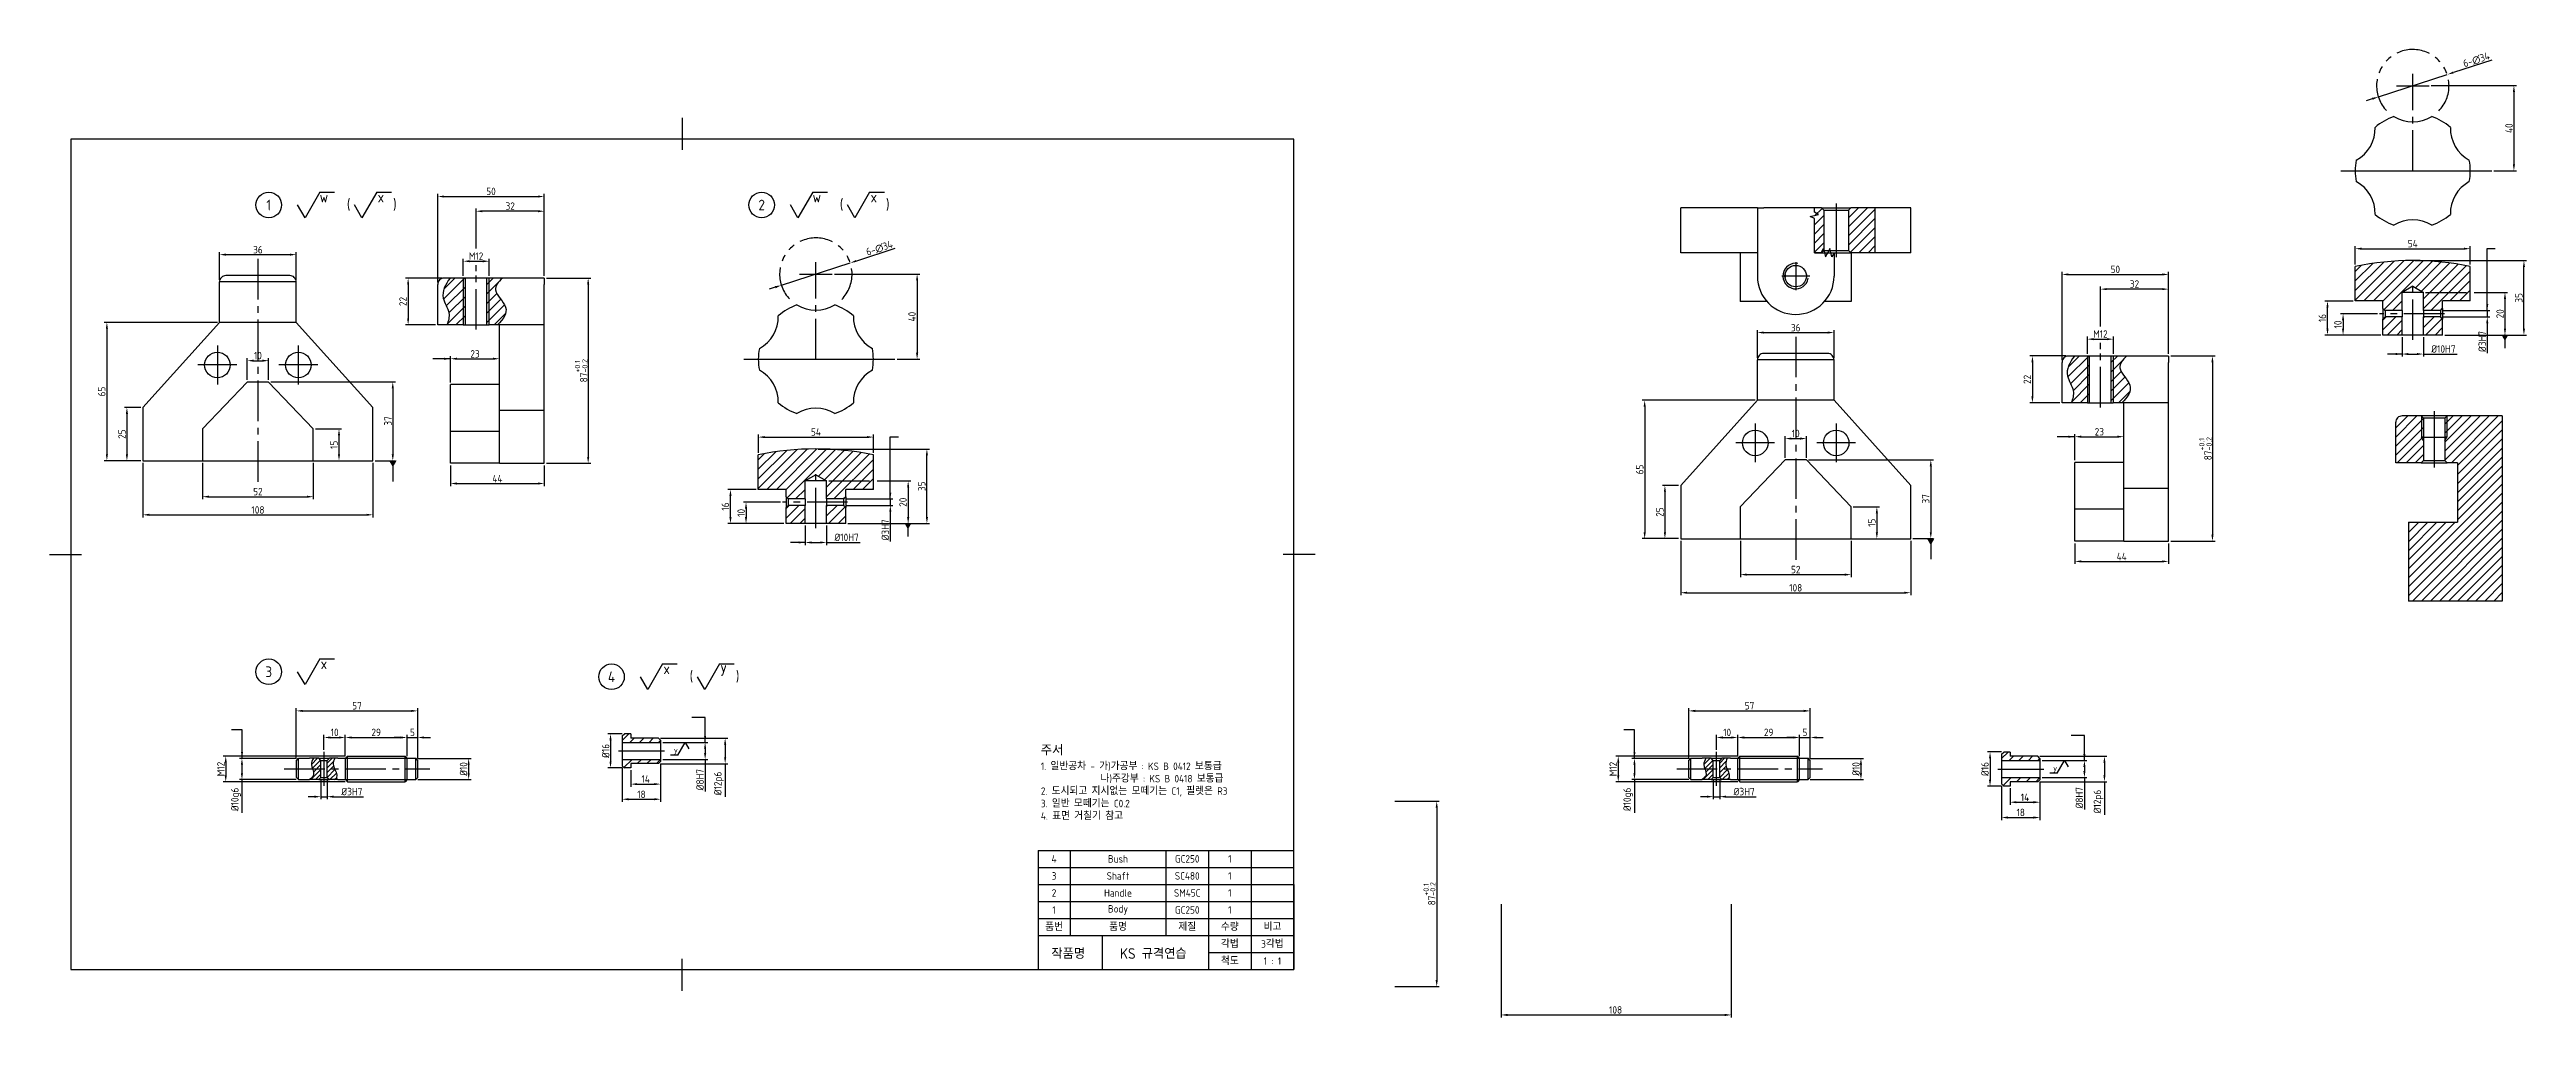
# Model space of a CAD drawing. Header units: millimetres. Extents: x -5 to 1921, y -15 to 440.
# Drawn here: x -5 to 1157, y -15 to 440 of the extents above; entities that cross this region are included whole.
import ezdxf

# ---------------------------------------------------------------- set-up
doc = ezdxf.new("R2010")
doc.units = ezdxf.units.MM
doc.linetypes.add('CENTER2', pattern=[28.575, 19.05, -3.175, 3.175, -3.175])
doc.linetypes.add('PHANTOM2', pattern=[31.75, 15.875, -3.175, 3.175, -3.175, 3.175, -3.175])
for name, color, linetype in [('가는실선', 7, 'Continuous'), ('가상선', 6, 'PHANTOM2'), ('문자', 2, 'Continuous'), ('외형선', 3, 'Continuous'), ('윤곽선', 4, 'Continuous'), ('중심선', 7, 'CENTER2')]:
    doc.layers.add(name, color=color, linetype=linetype)
doc.styles.get("Standard").update_dxf_attribs({"font": 'isocp.shx', "bigfont": 'whgtxt.shx'})
doc.dimstyles.new('ISO-25', dxfattribs={"dimtxt": 3.5, "dimasz": 3, "dimexe": 1.2, "dimexo": 1, "dimtad": 1, "dimdsep": 46, "dimtxsty": 'Standard', "dimcen": 0, "dimclrt": 2, "dimazin": 2, "dimtfac": 1, "dimtmove": 0, "dimatfit": 3, "dimfxl": 1, "dimarcsym": 0})

msp = doc.modelspace()

# ---------------------------------------------------------------- texts
at = {"color": 2}
for s, height, p in [('+0.1', 2.45, (641.921, 42.707)), ('-0.2', 2.45, (645.067, 42.707)), ('87', 3.5, (645.067, 38.175))]:
    msp.add_text(s, height=height, rotation=90, dxfattribs=at).set_placement(p)
msp.add_text('108', height=3.5, dxfattribs=at).set_placement((726.592, -12.694))
at = {"color": 2, "char_height": 3.5, "attachment_point": 5, "rotation": 90}
for s, insert in [('%%C3H7', (1136.411, 303.022)), ('15', (128.074, 254.473)), ('%%C3H7', (386.847, 214.518)), ('15', (849.906, 217.87))]:
    msp.add_mtext(s, dxfattribs=dict(at, insert=insert))
at = {"layer": '가는실선', "char_height": 2.5, "attachment_point": 5}
for insert in [(288.561, 110.727), (935.972, 102.203)]:
    msp.add_mtext_dynamic_manual_height_columns('y', width=5.13138, gutter_width=12.5, heights=[0], dxfattribs=dict(at, insert=insert))
at = {"layer": '문자'}
for s, width, insert, char_height, attachment_point in [('{\\H2x;주서\\P\\H0.7x;1. 일반공차 - 가)가공부 : KS B 0412 보통급\\P              나)주강부 : KS B 0418 보통급\\P2. 도시되고 지시없는 모떼기는 C1, 필렛은 R3\\P3. 일반 모떼기는 C0.2\\P4. 표면 거칠기 참고}', 107.1432, (459.876, 113.573), 2.5, 1), ('4', 15, (466.084, 59.99), 3.5, 5), ('4', 15, (466.084, 59.99), 3.5, 5), ('Bush', 32.00279, (496.084, 59.99), 3.5, 5), ('GC250', 15, (528.584, 59.99), 3.5, 5), ('GC250', 15, (528.584, 59.99), 3.5, 5), ('1', 15, (548.584, 59.99), 3.5, 5), ('1', 15, (548.584, 59.99), 3.5, 5), ('3', 15, (466.084, 51.99), 3.5, 5), ('3', 15, (466.084, 51.99), 3.5, 5), ('Shaft', 32.34285, (496.084, 51.99), 3.5, 5), ('SC480', 15, (528.584, 51.99), 3.5, 5), ('SC480', 15, (528.584, 51.99), 3.5, 5), ('1', 15, (548.584, 51.99), 3.5, 5), ('1', 15, (548.584, 51.99), 3.5, 5), ('2', 15, (466.084, 43.99), 3.5, 5), ('2', 15, (466.084, 43.99), 3.5, 5), ('1', 15, (466.084, 35.99), 3.5, 5), ('1', 15, (466.084, 35.99), 3.5, 5), ('Handle', 15, (496.084, 43.99), 3.5, 5), ('Body', 15, (496.084, 35.99), 3.5, 5), ('SM45C', 15, (528.584, 43.99), 3.5, 5), ('SM45C', 15, (528.584, 43.99), 3.5, 5), ('GC250', 15, (528.584, 35.99), 3.5, 5), ('GC250', 15, (528.584, 35.99), 3.5, 5), ('1', 15, (548.584, 43.99), 3.5, 5), ('1', 15, (548.584, 43.99), 3.5, 5), ('1', 15, (548.584, 35.99), 3.5, 5), ('1', 15, (548.584, 35.99), 3.5, 5), ('품번', 15, (466.084, 27.99), 3.5, 5), ('품번', 15, (466.084, 27.99), 3.5, 5), ('품명', 15, (496.084, 27.99), 3.5, 5), ('품명', 15, (496.084, 27.99), 3.5, 5), ('제질', 15, (528.584, 27.99), 3.5, 5), ('제질', 15, (528.584, 27.99), 3.5, 5), ('수량', 15, (548.584, 27.99), 3.5, 5), ('수량', 15, (548.584, 27.99), 3.5, 5), ('비고', 15, (568.584, 27.99), 3.5, 5), ('비고', 15, (568.584, 27.99), 3.5, 5), ('작품명', 28.14966, (472.728, 15.533), 5, 5), ('작품명', 28.14966, (472.728, 15.533), 5, 5), ('KS 규격연습', 48.27167, (512.728, 15.533), 5, 5), ('각법', 15, (548.584, 19.99), 3.5, 5), ('각법', 15, (548.584, 19.99), 3.5, 5), ('척도', 15, (548.584, 11.99), 3.5, 5), ('척도', 15, (548.584, 11.99), 3.5, 5), ('3각법', 15, (568.584, 19.99), 3.5, 5), ('3각법', 15, (568.584, 19.99), 3.5, 5), ('1 : 1', 15, (568.584, 11.99), 3.5, 5), ('1 : 1', 15, (568.584, 11.99), 3.5, 5)]:
    msp.add_mtext_dynamic_manual_height_columns(s, width=width, gutter_width=12.5, heights=[0], dxfattribs=dict(at, insert=insert, char_height=char_height, attachment_point=attachment_point))
at = {"layer": '외형선', "char_height": 5}
for s, width, insert, attachment_point in [('1', 10.26275, (97.488, 367.121), 5), ('w', 10.26275, (123.366, 370.851), 5), ('(       )', 76.99624, (134.14, 367.121), 4), ('x', 10.26275, (150.102, 370.851), 5), ('2', 10.26275, (328.846, 367.121), 5), ('w', 10.26275, (354.724, 370.851), 5), ('(       )', 76.99624, (365.498, 367.121), 4), ('x', 10.26275, (381.46, 370.851), 5), ('x', 10.26275, (123.366, 151.616), 5), ('3', 10.26275, (97.488, 147.886), 5), ('4', 10.26275, (258.366, 145.529), 5), ('x', 10.26275, (284.244, 149.259), 5), ('(       )', 76.99624, (295.018, 145.529), 4), ('y', 10.26275, (310.98, 149.259), 5)]:
    msp.add_mtext_dynamic_manual_height_columns(s, width=width, gutter_width=25, heights=[0], dxfattribs=dict(at, insert=insert, attachment_point=attachment_point))

# ---------------------------------------------------------------- blocks, each defined once
blk = doc.blocks.new('*D215')
at = {"color": 0, "lineweight": -2, "transparency": 16777216}
for p, q in [((990.2, 296.2), (1011, 296.2)), ((1009.8, 293.2), (1009.8, 212.2)), ((990.2, 209.2), (1011, 209.2))]:
    blk.add_line(p, q, dxfattribs=at)
at = {"color": 0, "transparency": 16777216}
for points in [[(1009.3, 293.2), (1010.3, 293.2), (1009.8, 296.2)], [(1009.3, 212.2), (1010.3, 212.2), (1009.8, 209.2)]]:
    blk.add_solid(points, dxfattribs=at)
at = {"layer": 'Defpoints', "color": 0, "transparency": 16777216}
for p in [(989.2, 296.2), (989.2, 209.2), (1009.8, 209.2)]:
    blk.add_point(p, dxfattribs=at)
at = {"color": 2, "transparency": 16777216, "insert": (1006.5, 252.7), "char_height": 3.5, "attachment_point": 5, "rotation": 90}
blk.add_mtext('87{\\H0.7x;\\S+0.1^ -0.2;}', dxfattribs=at)
blk = doc.blocks.new('*D217')
at = {"color": 0, "lineweight": -2, "transparency": 16777216}
for p, q in [((760.2, 209.4), (760.2, 183.8)), ((868.2, 209.4), (868.2, 183.8)), ((763.2, 185), (865.2, 185))]:
    blk.add_line(p, q, dxfattribs=at)
at = {"color": 0, "transparency": 16777216}
for points in [[(763.2, 185.5), (763.2, 184.5), (760.2, 185)], [(865.2, 185.5), (865.2, 184.5), (868.2, 185)]]:
    blk.add_solid(points, dxfattribs=at)
at = {"layer": 'Defpoints', "color": 0, "transparency": 16777216}
for p in [(760.2, 210.4), (868.2, 210.4), (868.2, 185)]:
    blk.add_point(p, dxfattribs=at)
at = {"color": 2, "transparency": 16777216, "insert": (814.2, 187.3), "char_height": 3.5, "attachment_point": 5}
blk.add_mtext('108', dxfattribs=at)
blk = doc.blocks.new('*D221')
at = {"color": 0, "lineweight": -2, "transparency": 16777216}
for p, q in [((820.2, 247.4), (878.8, 247.4)), ((877.6, 244.4), (877.6, 213.4)), ((869.2, 210.4), (878.8, 210.4))]:
    blk.add_line(p, q, dxfattribs=at)
at = {"color": 0, "transparency": 16777216}
for points in [[(877.1, 244.4), (878.1, 244.4), (877.6, 247.4)], [(877.1, 213.4), (878.1, 213.4), (877.6, 210.4)]]:
    blk.add_solid(points, dxfattribs=at)
at = {"layer": 'Defpoints', "color": 0, "transparency": 16777216}
for p in [(819.2, 247.4), (868.2, 210.4), (877.6, 210.4)]:
    blk.add_point(p, dxfattribs=at)
at = {"color": 2, "transparency": 16777216, "insert": (875.2, 229.1), "char_height": 3.5, "attachment_point": 5, "rotation": 90}
blk.add_mtext('37', dxfattribs=at)
blk = doc.blocks.new('*D227')
at = {"color": 0, "lineweight": -2, "transparency": 16777216}
for p, q in [((910.8, 110.2), (904.2, 110.2)), ((905.4, 107.2), (905.4, 97.2)), ((910.8, 94.2), (904.2, 94.2))]:
    blk.add_line(p, q, dxfattribs=at)
at = {"color": 0, "transparency": 16777216}
for points in [[(904.9, 107.2), (905.9, 107.2), (905.4, 110.2)], [(904.9, 97.2), (905.9, 97.2), (905.4, 94.2)]]:
    blk.add_solid(points, dxfattribs=at)
at = {"layer": 'Defpoints', "color": 0, "transparency": 16777216}
for p in [(911.8, 110.2), (905.4, 94.2), (911.8, 94.2)]:
    blk.add_point(p, dxfattribs=at)
at = {"color": 2, "transparency": 16777216, "insert": (903, 102.2), "char_height": 3.5, "attachment_point": 5, "rotation": 90}
blk.add_mtext('%%C16', dxfattribs=at)
blk = doc.blocks.new('*D228')
at = {"color": 0, "lineweight": -2, "transparency": 16777216}
for p, q in [((928.8, 108.2), (960.3, 108.2)), ((959.1, 105.2), (959.1, 99.2)), ((928.8, 96.2), (960.3, 96.2)), ((959.1, 96.2), (959.1, 80.6))]:
    blk.add_line(p, q, dxfattribs=at)
at = {"color": 0, "transparency": 16777216}
for points in [[(958.6, 105.2), (959.6, 105.2), (959.1, 108.2)], [(958.6, 99.2), (959.6, 99.2), (959.1, 96.2)]]:
    blk.add_solid(points, dxfattribs=at)
at = {"layer": 'Defpoints', "color": 0, "transparency": 16777216}
for p in [(927.8, 108.2), (927.8, 96.2), (959.1, 96.2)]:
    blk.add_point(p, dxfattribs=at)
at = {"color": 2, "transparency": 16777216, "insert": (956.3, 86.9), "char_height": 3.5, "attachment_point": 5, "rotation": 90}
blk.add_mtext('%%C12p6', dxfattribs=at)
blk = doc.blocks.new('*D229')
at = {"color": 0, "lineweight": -2, "transparency": 16777216}
for p, q in [((929.8, 106.2), (950.9, 106.2)), ((929.8, 98.2), (950.9, 98.2)), ((949.7, 103.2), (949.7, 101.2)), ((949.7, 98.2), (949.7, 83.2))]:
    blk.add_line(p, q, dxfattribs=at)
at = {"color": 0, "transparency": 16777216}
for points in [[(949.2, 103.2), (950.2, 103.2), (949.7, 106.2)], [(949.2, 101.2), (950.2, 101.2), (949.7, 98.2)]]:
    blk.add_solid(points, dxfattribs=at)
at = {"layer": 'Defpoints', "color": 0, "transparency": 16777216}
for p in [(928.8, 106.2), (928.8, 98.2), (949.7, 98.2)]:
    blk.add_point(p, dxfattribs=at)
at = {"color": 2, "transparency": 16777216, "insert": (947.3, 88.7), "char_height": 3.5, "attachment_point": 5, "rotation": 90}
blk.add_mtext('%%C8H7', dxfattribs=at)
blk = doc.blocks.new('*D230')
at = {"color": 0, "lineweight": -2, "transparency": 16777216}
for p, q in [((910.8, 94.2), (910.8, 78.2)), ((928.8, 96.2), (928.8, 78.2)), ((913.8, 79.4), (925.8, 79.4))]:
    blk.add_line(p, q, dxfattribs=at)
at = {"color": 0, "transparency": 16777216}
for points in [[(913.8, 79.9), (913.8, 78.9), (910.8, 79.4)], [(925.8, 79.9), (925.8, 78.9), (928.8, 79.4)]]:
    blk.add_solid(points, dxfattribs=at)
at = {"layer": 'Defpoints', "color": 0, "transparency": 16777216}
for p in [(910.8, 95.2), (928.8, 97.2), (928.8, 79.4)]:
    blk.add_point(p, dxfattribs=at)
at = {"color": 2, "transparency": 16777216, "insert": (919.8, 81.8), "char_height": 3.5, "attachment_point": 5}
blk.add_mtext('18', dxfattribs=at)
blk = doc.blocks.new('*D231')
at = {"color": 0, "lineweight": -2, "transparency": 16777216}
for p, q in [((914.8, 93.2), (914.8, 85.4)), ((928.8, 96.2), (928.8, 85.4)), ((917.8, 86.6), (925.8, 86.6))]:
    blk.add_line(p, q, dxfattribs=at)
at = {"color": 0, "transparency": 16777216}
for points in [[(917.8, 87.1), (917.8, 86.1), (914.8, 86.6)], [(925.8, 87.1), (925.8, 86.1), (928.8, 86.6)]]:
    blk.add_solid(points, dxfattribs=at)
at = {"layer": 'Defpoints', "color": 0, "transparency": 16777216}
for p in [(914.8, 94.2), (928.8, 97.2), (928.8, 86.6)]:
    blk.add_point(p, dxfattribs=at)
at = {"color": 2, "transparency": 16777216, "insert": (921.8, 88.9), "char_height": 3.5, "attachment_point": 5}
blk.add_mtext('14', dxfattribs=at)
blk = doc.blocks.new('*D232')
at = {"color": 0, "lineweight": -2, "transparency": 16777216}
for p, q in [((764, 107.2), (764, 130.7)), ((767, 129.5), (818, 129.5)), ((821, 107.2), (821, 130.7))]:
    blk.add_line(p, q, dxfattribs=at)
at = {"color": 0, "transparency": 16777216}
for points in [[(767, 130), (767, 129), (764, 129.5)], [(818, 130), (818, 129), (821, 129.5)]]:
    blk.add_solid(points, dxfattribs=at)
at = {"layer": 'Defpoints', "color": 0, "transparency": 16777216}
for p in [(821, 129.5), (764, 106.2), (821, 106.2)]:
    blk.add_point(p, dxfattribs=at)
at = {"color": 2, "transparency": 16777216, "insert": (792.5, 131.9), "char_height": 3.5, "attachment_point": 5}
blk.add_mtext('57', dxfattribs=at)
blk = doc.blocks.new('*D233')
at = {"color": 0, "lineweight": -2, "transparency": 16777216}
for p, q in [((775.5, 97.2), (775.5, 88)), ((778.5, 97.2), (778.5, 88)), ((772.5, 89.2), (769.5, 89.2)), ((775.5, 89.2), (778.5, 89.2)), ((781.5, 89.2), (795.6, 89.2))]:
    blk.add_line(p, q, dxfattribs=at)
at = {"color": 0, "transparency": 16777216}
for points in [[(772.5, 89.7), (772.5, 88.7), (775.5, 89.2)], [(781.5, 89.7), (781.5, 88.7), (778.5, 89.2)]]:
    blk.add_solid(points, dxfattribs=at)
at = {"layer": 'Defpoints', "color": 0, "transparency": 16777216}
for p in [(775.5, 98.2), (778.5, 98.2), (778.5, 89.2)]:
    blk.add_point(p, dxfattribs=at)
at = {"color": 2, "transparency": 16777216, "insert": (790, 91.6), "char_height": 3.5, "attachment_point": 5}
blk.add_mtext('%%C3H7', dxfattribs=at)
blk = doc.blocks.new('*D234')
at = {"color": 0, "lineweight": -2, "transparency": 16777216}
for p, q in [((777, 111.2), (777, 118.2)), ((780, 117), (784, 117)), ((787, 108.2), (787, 118.2))]:
    blk.add_line(p, q, dxfattribs=at)
at = {"color": 0, "transparency": 16777216}
for points in [[(780, 117.5), (780, 116.5), (777, 117)], [(784, 117.5), (784, 116.5), (787, 117)]]:
    blk.add_solid(points, dxfattribs=at)
at = {"layer": 'Defpoints', "color": 0, "transparency": 16777216}
for p in [(787, 117), (777, 110.2), (787, 107.2)]:
    blk.add_point(p, dxfattribs=at)
at = {"color": 2, "transparency": 16777216, "insert": (782, 119.4), "char_height": 3.5, "attachment_point": 5}
blk.add_mtext('10', dxfattribs=at)
blk = doc.blocks.new('*D235')
at = {"color": 0, "lineweight": -2, "transparency": 16777216}
for p, q in [((787, 118), (787, 118.2)), ((790, 117), (813, 117)), ((816, 108.2), (816, 118.2))]:
    blk.add_line(p, q, dxfattribs=at)
at = {"color": 0, "transparency": 16777216}
for points in [[(790, 117.5), (790, 116.5), (787, 117)], [(813, 117.5), (813, 116.5), (816, 117)]]:
    blk.add_solid(points, dxfattribs=at)
at = {"layer": 'Defpoints', "color": 0, "transparency": 16777216}
for p in [(787, 117), (816, 117), (816, 107.2)]:
    blk.add_point(p, dxfattribs=at)
at = {"color": 2, "transparency": 16777216, "insert": (801.5, 119.4), "char_height": 3.5, "attachment_point": 5}
blk.add_mtext('29', dxfattribs=at)
blk = doc.blocks.new('*D236')
at = {"color": 0, "lineweight": -2, "transparency": 16777216}
for p, q in [((813, 117), (810, 117)), ((816, 118), (816, 118.2)), ((816, 117), (821, 117)), ((821, 107.2), (821, 118.2)), ((824, 117), (827, 117))]:
    blk.add_line(p, q, dxfattribs=at)
at = {"color": 0, "transparency": 16777216}
for points in [[(813, 117.5), (813, 116.5), (816, 117)], [(824, 117.5), (824, 116.5), (821, 117)]]:
    blk.add_solid(points, dxfattribs=at)
at = {"layer": 'Defpoints', "color": 0, "transparency": 16777216}
for p in [(816, 117), (821, 117), (821, 106.2)]:
    blk.add_point(p, dxfattribs=at)
at = {"color": 2, "transparency": 16777216, "insert": (818.5, 119.4), "char_height": 3.5, "attachment_point": 5}
blk.add_mtext('5', dxfattribs=at)
blk = doc.blocks.new('*D237')
at = {"color": 0, "lineweight": -2, "transparency": 16777216}
for p, q in [((787, 108.2), (729.7, 108.2)), ((730.9, 105.2), (730.9, 99.2)), ((787, 96.2), (729.7, 96.2))]:
    blk.add_line(p, q, dxfattribs=at)
at = {"color": 0, "transparency": 16777216}
for points in [[(730.4, 105.2), (731.4, 105.2), (730.9, 108.2)], [(730.4, 99.2), (731.4, 99.2), (730.9, 96.2)]]:
    blk.add_solid(points, dxfattribs=at)
at = {"layer": 'Defpoints', "color": 0, "transparency": 16777216}
for p in [(788, 108.2), (730.9, 96.2), (788, 96.2)]:
    blk.add_point(p, dxfattribs=at)
at = {"color": 2, "transparency": 16777216, "insert": (728.5, 102.2), "char_height": 3.5, "attachment_point": 5, "rotation": 90}
blk.add_mtext('M12', dxfattribs=at)
blk = doc.blocks.new('*D238')
at = {"color": 0, "lineweight": -2, "transparency": 16777216}
for p, q in [((764, 107.2), (737.3, 107.2)), ((764, 97.2), (737.3, 97.2)), ((738.5, 104.2), (738.5, 100.2)), ((738.5, 97.2), (738.5, 81.6))]:
    blk.add_line(p, q, dxfattribs=at)
at = {"color": 0, "transparency": 16777216}
for points in [[(738, 104.2), (739, 104.2), (738.5, 107.2)], [(738, 100.2), (739, 100.2), (738.5, 97.2)]]:
    blk.add_solid(points, dxfattribs=at)
at = {"layer": 'Defpoints', "color": 0, "transparency": 16777216}
for p in [(765, 107.2), (738.5, 97.2), (765, 97.2)]:
    blk.add_point(p, dxfattribs=at)
at = {"color": 2, "transparency": 16777216, "insert": (735.6, 87.9), "char_height": 3.5, "attachment_point": 5, "rotation": 90}
blk.add_mtext('%%C10g6', dxfattribs=at)
blk = doc.blocks.new('*D239')
at = {"color": 0, "lineweight": -2, "transparency": 16777216}
for p, q in [((821, 107.2), (846, 107.2)), ((821, 97.2), (846, 97.2)), ((844.8, 104.2), (844.8, 100.2))]:
    blk.add_line(p, q, dxfattribs=at)
at = {"color": 0, "transparency": 16777216}
for points in [[(844.3, 104.2), (845.3, 104.2), (844.8, 107.2)], [(844.3, 100.2), (845.3, 100.2), (844.8, 97.2)]]:
    blk.add_solid(points, dxfattribs=at)
at = {"layer": 'Defpoints', "color": 0, "transparency": 16777216}
for p in [(820, 107.2), (820, 97.2), (844.8, 97.2)]:
    blk.add_point(p, dxfattribs=at)
at = {"color": 2, "transparency": 16777216, "insert": (842.5, 102.2), "char_height": 3.5, "attachment_point": 5, "rotation": 90}
blk.add_mtext('%%C10', dxfattribs=at)
blk = doc.blocks.new('*D240')
at = {"color": 0, "lineweight": -2, "transparency": 16777216}
for p, q in [((809.2, 248.4), (809.2, 258.6)), ((812.2, 257.4), (816.2, 257.4)), ((819.2, 248.4), (819.2, 258.6))]:
    blk.add_line(p, q, dxfattribs=at)
at = {"color": 0, "transparency": 16777216}
for points in [[(812.2, 257.9), (812.2, 256.9), (809.2, 257.4)], [(816.2, 257.9), (816.2, 256.9), (819.2, 257.4)]]:
    blk.add_solid(points, dxfattribs=at)
at = {"layer": 'Defpoints', "color": 0, "transparency": 16777216}
for p in [(819.2, 257.4), (809.2, 247.4), (819.2, 247.4)]:
    blk.add_point(p, dxfattribs=at)
at = {"color": 2, "transparency": 16777216, "insert": (814.2, 259.8), "char_height": 3.5, "attachment_point": 5}
blk.add_mtext('10', dxfattribs=at)
blk = doc.blocks.new('*D241')
at = {"color": 0, "lineweight": -2, "transparency": 16777216}
for p, q in [((788.2, 209.4), (788.2, 192.3)), ((840.2, 209.4), (840.2, 192.3)), ((791.2, 193.5), (837.2, 193.5))]:
    blk.add_line(p, q, dxfattribs=at)
at = {"color": 0, "transparency": 16777216}
for points in [[(791.2, 194), (791.2, 193), (788.2, 193.5)], [(837.2, 194), (837.2, 193), (840.2, 193.5)]]:
    blk.add_solid(points, dxfattribs=at)
at = {"layer": 'Defpoints', "color": 0, "transparency": 16777216}
for p in [(788.2, 210.4), (840.2, 210.4), (840.2, 193.5)]:
    blk.add_point(p, dxfattribs=at)
at = {"color": 2, "transparency": 16777216, "insert": (814.2, 195.9), "char_height": 3.5, "attachment_point": 5}
blk.add_mtext('52', dxfattribs=at)
blk = doc.blocks.new('*D243')
at = {"color": 0, "lineweight": -2, "transparency": 16777216}
for p, q in [((795.2, 275.4), (742.1, 275.4)), ((743.3, 272.4), (743.3, 213.4)), ((751.8, 210.4), (742.1, 210.4))]:
    blk.add_line(p, q, dxfattribs=at)
at = {"color": 0, "transparency": 16777216}
for points in [[(742.8, 272.4), (743.8, 272.4), (743.3, 275.4)], [(742.8, 213.4), (743.8, 213.4), (743.3, 210.4)]]:
    blk.add_solid(points, dxfattribs=at)
at = {"layer": 'Defpoints', "color": 0, "transparency": 16777216}
for p in [(796.2, 275.4), (743.3, 210.4), (752.8, 210.4)]:
    blk.add_point(p, dxfattribs=at)
at = {"color": 2, "transparency": 16777216, "insert": (741, 242.9), "char_height": 3.5, "attachment_point": 5, "rotation": 90}
blk.add_mtext('65', dxfattribs=at)
blk = doc.blocks.new('*D244')
at = {"color": 0, "lineweight": -2, "transparency": 16777216}
for p, q in [((759.2, 235.4), (751.6, 235.4)), ((752.8, 232.4), (752.8, 213.4)), ((759.2, 210.4), (751.6, 210.4))]:
    blk.add_line(p, q, dxfattribs=at)
at = {"color": 0, "transparency": 16777216}
for points in [[(752.3, 232.4), (753.3, 232.4), (752.8, 235.4)], [(752.3, 213.4), (753.3, 213.4), (752.8, 210.4)]]:
    blk.add_solid(points, dxfattribs=at)
at = {"layer": 'Defpoints', "color": 0, "transparency": 16777216}
for p in [(760.2, 235.4), (752.8, 210.4), (760.2, 210.4)]:
    blk.add_point(p, dxfattribs=at)
at = {"color": 2, "transparency": 16777216, "insert": (750.4, 222.9), "char_height": 3.5, "attachment_point": 5, "rotation": 90}
blk.add_mtext('25', dxfattribs=at)
blk = doc.blocks.new('*D245')
at = {"color": 0, "lineweight": -2, "transparency": 16777216}
for p, q in [((796.2, 295.4), (796.2, 308.4)), ((799.2, 307.2), (829.2, 307.2)), ((832.2, 295.4), (832.2, 308.4))]:
    blk.add_line(p, q, dxfattribs=at)
at = {"color": 0, "transparency": 16777216}
for points in [[(799.2, 307.7), (799.2, 306.7), (796.2, 307.2)], [(829.2, 307.7), (829.2, 306.7), (832.2, 307.2)]]:
    blk.add_solid(points, dxfattribs=at)
at = {"layer": 'Defpoints', "color": 0, "transparency": 16777216}
for p in [(832.2, 307.2), (796.2, 294.4), (832.2, 294.4)]:
    blk.add_point(p, dxfattribs=at)
at = {"color": 2, "transparency": 16777216, "insert": (814.2, 309.5), "char_height": 3.5, "attachment_point": 5}
blk.add_mtext('36', dxfattribs=at)
blk = doc.blocks.new('*D246')
at = {"color": 0, "lineweight": -2, "transparency": 16777216}
for p, q in [((945.2, 247.2), (945.2, 259.5)), ((948.2, 258.3), (965.2, 258.3)), ((968.2, 247.2), (968.2, 259.5))]:
    blk.add_line(p, q, dxfattribs=at)
at = {"color": 0, "transparency": 16777216}
for points in [[(948.2, 258.8), (948.2, 257.8), (945.2, 258.3)], [(965.2, 258.8), (965.2, 257.8), (968.2, 258.3)]]:
    blk.add_solid(points, dxfattribs=at)
at = {"layer": 'Defpoints', "color": 0, "transparency": 16777216}
for p in [(968.2, 258.3), (945.2, 246.2), (968.2, 246.2)]:
    blk.add_point(p, dxfattribs=at)
at = {"color": 2, "transparency": 16777216, "insert": (956.7, 260.6), "char_height": 3.5, "attachment_point": 5}
blk.add_mtext('23', dxfattribs=at)
blk = doc.blocks.new('*D254')
at = {"color": 0, "lineweight": -2, "transparency": 16777216}
for p, q in [((263.4, 118.7), (256.7, 118.7)), ((257.9, 115.7), (257.9, 105.7)), ((263.4, 102.7), (256.7, 102.7))]:
    blk.add_line(p, q, dxfattribs=at)
at = {"color": 0, "transparency": 16777216}
for points in [[(257.4, 115.7), (258.4, 115.7), (257.9, 118.7)], [(257.4, 105.7), (258.4, 105.7), (257.9, 102.7)]]:
    blk.add_solid(points, dxfattribs=at)
at = {"layer": 'Defpoints', "color": 0, "transparency": 16777216}
for p in [(264.4, 118.7), (257.9, 102.7), (264.4, 102.7)]:
    blk.add_point(p, dxfattribs=at)
at = {"color": 2, "transparency": 16777216, "insert": (255.6, 110.7), "char_height": 3.5, "attachment_point": 5, "rotation": 90}
blk.add_mtext('%%C16', dxfattribs=at)
blk = doc.blocks.new('*D255')
at = {"color": 0, "lineweight": -2, "transparency": 16777216}
for p, q in [((281.4, 116.7), (312.9, 116.7)), ((281.4, 104.7), (312.9, 104.7)), ((311.7, 113.7), (311.7, 107.7)), ((311.7, 104.7), (311.7, 89.1))]:
    blk.add_line(p, q, dxfattribs=at)
at = {"color": 0, "transparency": 16777216}
for points in [[(311.2, 113.7), (312.2, 113.7), (311.7, 116.7)], [(311.2, 107.7), (312.2, 107.7), (311.7, 104.7)]]:
    blk.add_solid(points, dxfattribs=at)
at = {"layer": 'Defpoints', "color": 0, "transparency": 16777216}
for p in [(280.4, 116.7), (280.4, 104.7), (311.7, 104.7)]:
    blk.add_point(p, dxfattribs=at)
at = {"color": 2, "transparency": 16777216, "insert": (308.8, 95.4), "char_height": 3.5, "attachment_point": 5, "rotation": 90}
blk.add_mtext('%%C12p6', dxfattribs=at)
blk = doc.blocks.new('*D256')
at = {"color": 0, "lineweight": -2, "transparency": 16777216}
for p, q in [((282.4, 114.7), (303.5, 114.7)), ((282.4, 106.7), (303.5, 106.7)), ((302.3, 111.7), (302.3, 109.7)), ((302.3, 106.7), (302.3, 91.7))]:
    blk.add_line(p, q, dxfattribs=at)
at = {"color": 0, "transparency": 16777216}
for points in [[(301.8, 111.7), (302.8, 111.7), (302.3, 114.7)], [(301.8, 109.7), (302.8, 109.7), (302.3, 106.7)]]:
    blk.add_solid(points, dxfattribs=at)
at = {"layer": 'Defpoints', "color": 0, "transparency": 16777216}
for p in [(281.4, 114.7), (281.4, 106.7), (302.3, 106.7)]:
    blk.add_point(p, dxfattribs=at)
at = {"color": 2, "transparency": 16777216, "insert": (299.9, 97.2), "char_height": 3.5, "attachment_point": 5, "rotation": 90}
blk.add_mtext('%%C8H7', dxfattribs=at)
blk = doc.blocks.new('*D252')
at = {"color": 0, "lineweight": -2, "transparency": 16777216}
for p, q in [((281.4, 104.7), (281.4, 86.8)), ((263.4, 102.7), (263.4, 86.8)), ((266.4, 88), (278.4, 88))]:
    blk.add_line(p, q, dxfattribs=at)
at = {"color": 0, "transparency": 16777216}
for points in [[(266.4, 88.5), (266.4, 87.5), (263.4, 88)], [(278.4, 88.5), (278.4, 87.5), (281.4, 88)]]:
    blk.add_solid(points, dxfattribs=at)
at = {"layer": 'Defpoints', "color": 0, "transparency": 16777216}
for p in [(281.4, 105.7), (263.4, 103.7), (281.4, 88)]:
    blk.add_point(p, dxfattribs=at)
at = {"color": 2, "transparency": 16777216, "insert": (272.4, 90.3), "char_height": 3.5, "attachment_point": 5}
blk.add_mtext('18', dxfattribs=at)
blk = doc.blocks.new('*D253')
at = {"color": 0, "lineweight": -2, "transparency": 16777216}
for p, q in [((281.4, 104.7), (281.4, 93.9)), ((267.4, 101.7), (267.4, 93.9)), ((270.4, 95.1), (278.4, 95.1))]:
    blk.add_line(p, q, dxfattribs=at)
at = {"color": 0, "transparency": 16777216}
for points in [[(270.4, 95.6), (270.4, 94.6), (267.4, 95.1)], [(278.4, 95.6), (278.4, 94.6), (281.4, 95.1)]]:
    blk.add_solid(points, dxfattribs=at)
at = {"layer": 'Defpoints', "color": 0, "transparency": 16777216}
for p in [(281.4, 105.7), (267.4, 102.7), (281.4, 95.1)]:
    blk.add_point(p, dxfattribs=at)
at = {"color": 2, "transparency": 16777216, "insert": (274.4, 97.5), "char_height": 3.5, "attachment_point": 5}
blk.add_mtext('14', dxfattribs=at)
blk = doc.blocks.new('*D261')
at = {"color": 0, "lineweight": -2, "transparency": 16777216}
for p, q in [((110.4, 107.2), (110.4, 130.7)), ((113.4, 129.5), (164.4, 129.5)), ((167.4, 107.2), (167.4, 130.7))]:
    blk.add_line(p, q, dxfattribs=at)
at = {"color": 0, "transparency": 16777216}
for points in [[(113.4, 130), (113.4, 129), (110.4, 129.5)], [(164.4, 130), (164.4, 129), (167.4, 129.5)]]:
    blk.add_solid(points, dxfattribs=at)
at = {"layer": 'Defpoints', "color": 0, "transparency": 16777216}
for p in [(167.4, 129.5), (110.4, 106.2), (167.4, 106.2)]:
    blk.add_point(p, dxfattribs=at)
at = {"color": 2, "transparency": 16777216, "insert": (138.9, 131.9), "char_height": 3.5, "attachment_point": 5}
blk.add_mtext('57', dxfattribs=at)
blk = doc.blocks.new('*D262')
at = {"color": 0, "lineweight": -2, "transparency": 16777216}
for p, q in [((121.9, 97.2), (121.9, 88)), ((124.9, 97.2), (124.9, 88)), ((118.9, 89.2), (115.9, 89.2)), ((121.9, 89.2), (124.9, 89.2)), ((127.9, 89.2), (142, 89.2))]:
    blk.add_line(p, q, dxfattribs=at)
at = {"color": 0, "transparency": 16777216}
for points in [[(118.9, 89.7), (118.9, 88.7), (121.9, 89.2)], [(127.9, 89.7), (127.9, 88.7), (124.9, 89.2)]]:
    blk.add_solid(points, dxfattribs=at)
at = {"layer": 'Defpoints', "color": 0, "transparency": 16777216}
for p in [(121.9, 98.2), (124.9, 98.2), (124.9, 89.2)]:
    blk.add_point(p, dxfattribs=at)
at = {"color": 2, "transparency": 16777216, "insert": (136.5, 91.6), "char_height": 3.5, "attachment_point": 5}
blk.add_mtext('%%C3H7', dxfattribs=at)
blk = doc.blocks.new('*D263')
at = {"color": 0, "lineweight": -2, "transparency": 16777216}
for p, q in [((123.4, 111.2), (123.4, 118.2)), ((126.4, 117), (130.4, 117)), ((133.4, 108.2), (133.4, 118.2))]:
    blk.add_line(p, q, dxfattribs=at)
at = {"color": 0, "transparency": 16777216}
for points in [[(126.4, 117.5), (126.4, 116.5), (123.4, 117)], [(130.4, 117.5), (130.4, 116.5), (133.4, 117)]]:
    blk.add_solid(points, dxfattribs=at)
at = {"layer": 'Defpoints', "color": 0, "transparency": 16777216}
for p in [(133.4, 117), (123.4, 110.2), (133.4, 107.2)]:
    blk.add_point(p, dxfattribs=at)
at = {"color": 2, "transparency": 16777216, "insert": (128.4, 119.4), "char_height": 3.5, "attachment_point": 5}
blk.add_mtext('10', dxfattribs=at)
blk = doc.blocks.new('*D257')
at = {"color": 0, "lineweight": -2, "transparency": 16777216}
for p, q in [((133.4, 118), (133.4, 118.2)), ((136.4, 117), (159.4, 117)), ((162.4, 108.2), (162.4, 118.2))]:
    blk.add_line(p, q, dxfattribs=at)
at = {"color": 0, "transparency": 16777216}
for points in [[(136.4, 117.5), (136.4, 116.5), (133.4, 117)], [(159.4, 117.5), (159.4, 116.5), (162.4, 117)]]:
    blk.add_solid(points, dxfattribs=at)
at = {"layer": 'Defpoints', "color": 0, "transparency": 16777216}
for p in [(133.4, 117), (162.4, 117), (162.4, 107.2)]:
    blk.add_point(p, dxfattribs=at)
at = {"color": 2, "transparency": 16777216, "insert": (147.9, 119.4), "char_height": 3.5, "attachment_point": 5}
blk.add_mtext('29', dxfattribs=at)
blk = doc.blocks.new('*D258')
at = {"color": 0, "lineweight": -2, "transparency": 16777216}
for p, q in [((159.4, 117), (156.4, 117)), ((162.4, 118), (162.4, 118.2)), ((162.4, 117), (167.4, 117)), ((167.4, 107.2), (167.4, 118.2)), ((170.4, 117), (173.4, 117))]:
    blk.add_line(p, q, dxfattribs=at)
at = {"color": 0, "transparency": 16777216}
for points in [[(159.4, 117.5), (159.4, 116.5), (162.4, 117)], [(170.4, 117.5), (170.4, 116.5), (167.4, 117)]]:
    blk.add_solid(points, dxfattribs=at)
at = {"layer": 'Defpoints', "color": 0, "transparency": 16777216}
for p in [(162.4, 117), (167.4, 117), (167.4, 106.2)]:
    blk.add_point(p, dxfattribs=at)
at = {"color": 2, "transparency": 16777216, "insert": (164.9, 119.4), "char_height": 3.5, "attachment_point": 5}
blk.add_mtext('5', dxfattribs=at)
blk = doc.blocks.new('*D259')
at = {"color": 0, "lineweight": -2, "transparency": 16777216}
for p, q in [((133.4, 108.2), (76.1, 108.2)), ((77.3, 105.2), (77.3, 99.2)), ((133.4, 96.2), (76.1, 96.2))]:
    blk.add_line(p, q, dxfattribs=at)
at = {"color": 0, "transparency": 16777216}
for points in [[(76.8, 105.2), (77.8, 105.2), (77.3, 108.2)], [(76.8, 99.2), (77.8, 99.2), (77.3, 96.2)]]:
    blk.add_solid(points, dxfattribs=at)
at = {"layer": 'Defpoints', "color": 0, "transparency": 16777216}
for p in [(134.4, 108.2), (77.3, 96.2), (134.4, 96.2)]:
    blk.add_point(p, dxfattribs=at)
at = {"color": 2, "transparency": 16777216, "insert": (75, 102.2), "char_height": 3.5, "attachment_point": 5, "rotation": 90}
blk.add_mtext('M12', dxfattribs=at)
blk = doc.blocks.new('*D260')
at = {"color": 0, "lineweight": -2, "transparency": 16777216}
for p, q in [((110.4, 107.2), (83.7, 107.2)), ((110.4, 97.2), (83.7, 97.2)), ((84.9, 104.2), (84.9, 100.2)), ((84.9, 97.2), (84.9, 81.6))]:
    blk.add_line(p, q, dxfattribs=at)
at = {"color": 0, "transparency": 16777216}
for points in [[(84.4, 104.2), (85.4, 104.2), (84.9, 107.2)], [(84.4, 100.2), (85.4, 100.2), (84.9, 97.2)]]:
    blk.add_solid(points, dxfattribs=at)
at = {"layer": 'Defpoints', "color": 0, "transparency": 16777216}
for p in [(111.4, 107.2), (84.9, 97.2), (111.4, 97.2)]:
    blk.add_point(p, dxfattribs=at)
at = {"color": 2, "transparency": 16777216, "insert": (82.1, 87.9), "char_height": 3.5, "attachment_point": 5, "rotation": 90}
blk.add_mtext('%%C10g6', dxfattribs=at)
blk = doc.blocks.new('*D264')
at = {"color": 0, "lineweight": -2, "transparency": 16777216}
for p, q in [((167.4, 107.2), (192.5, 107.2)), ((167.4, 97.2), (192.5, 97.2)), ((191.3, 104.2), (191.3, 100.2))]:
    blk.add_line(p, q, dxfattribs=at)
at = {"color": 0, "transparency": 16777216}
for points in [[(190.8, 104.2), (191.8, 104.2), (191.3, 107.2)], [(190.8, 100.2), (191.8, 100.2), (191.3, 97.2)]]:
    blk.add_solid(points, dxfattribs=at)
at = {"layer": 'Defpoints', "color": 0, "transparency": 16777216}
for p in [(166.4, 107.2), (166.4, 97.2), (191.3, 97.2)]:
    blk.add_point(p, dxfattribs=at)
at = {"color": 2, "transparency": 16777216, "insert": (188.9, 102.2), "char_height": 3.5, "attachment_point": 5, "rotation": 90}
blk.add_mtext('%%C10', dxfattribs=at)
blk = doc.blocks.new('*D265')
at = {"color": 0, "lineweight": -2, "transparency": 16777216}
for p, q in [((945.2, 208.2), (945.2, 198.5)), ((948.2, 199.7), (986.2, 199.7)), ((989.2, 208.2), (989.2, 198.5))]:
    blk.add_line(p, q, dxfattribs=at)
at = {"color": 0, "transparency": 16777216}
for points in [[(948.2, 200.2), (948.2, 199.2), (945.2, 199.7)], [(986.2, 200.2), (986.2, 199.2), (989.2, 199.7)]]:
    blk.add_solid(points, dxfattribs=at)
at = {"layer": 'Defpoints', "color": 0, "transparency": 16777216}
for p in [(945.2, 209.2), (989.2, 209.2), (989.2, 199.7)]:
    blk.add_point(p, dxfattribs=at)
at = {"color": 2, "transparency": 16777216, "insert": (967.2, 202), "char_height": 3.5, "attachment_point": 5}
blk.add_mtext('44', dxfattribs=at)
blk = doc.blocks.new('*D266')
at = {"color": 0, "lineweight": -2, "transparency": 16777216}
for p, q in [((951.1, 297.2), (951.1, 305.3)), ((954.1, 304.1), (960.3, 304.1)), ((963.3, 297.2), (963.3, 305.3))]:
    blk.add_line(p, q, dxfattribs=at)
at = {"color": 0, "transparency": 16777216}
for points in [[(954.1, 304.6), (954.1, 303.6), (951.1, 304.1)], [(960.3, 304.6), (960.3, 303.6), (963.3, 304.1)]]:
    blk.add_solid(points, dxfattribs=at)
at = {"layer": 'Defpoints', "color": 0, "transparency": 16777216}
for p in [(963.3, 304.1), (951.1, 296.2), (963.3, 296.2)]:
    blk.add_point(p, dxfattribs=at)
at = {"color": 2, "transparency": 16777216, "insert": (957.2, 306.5), "char_height": 3.5, "attachment_point": 5}
blk.add_mtext('M12', dxfattribs=at)
blk = doc.blocks.new('*D267')
at = {"color": 0, "lineweight": -2, "transparency": 16777216}
for p, q in [((957.2, 310.1), (957.2, 328.8)), ((986.2, 327.6), (960.2, 327.6)), ((989.2, 297.2), (989.2, 328.8)), ((957.2, 299.4), (957.2, 302.3))]:
    blk.add_line(p, q, dxfattribs=at)
at = {"color": 0, "transparency": 16777216}
for points in [[(960.2, 328.1), (960.2, 327.1), (957.2, 327.6)], [(986.2, 328.1), (986.2, 327.1), (989.2, 327.6)]]:
    blk.add_solid(points, dxfattribs=at)
at = {"layer": 'Defpoints', "color": 0, "transparency": 16777216}
for p in [(957.2, 327.6), (957.2, 298.4), (989.2, 296.2)]:
    blk.add_point(p, dxfattribs=at)
at = {"color": 2, "transparency": 16777216, "insert": (973.2, 330), "char_height": 3.5, "attachment_point": 5}
blk.add_mtext('32', dxfattribs=at)
blk = doc.blocks.new('*D268')
at = {"color": 0, "lineweight": -2, "transparency": 16777216}
for p, q in [((939.2, 294.2), (939.2, 335.7)), ((942.2, 334.5), (986.2, 334.5)), ((989.2, 328.6), (989.2, 335.7))]:
    blk.add_line(p, q, dxfattribs=at)
at = {"color": 0, "transparency": 16777216}
for points in [[(942.2, 335), (942.2, 334), (939.2, 334.5)], [(986.2, 335), (986.2, 334), (989.2, 334.5)]]:
    blk.add_solid(points, dxfattribs=at)
at = {"layer": 'Defpoints', "color": 0, "transparency": 16777216}
for p in [(989.2, 334.5), (989.2, 327.6), (939.2, 293.2)]:
    blk.add_point(p, dxfattribs=at)
at = {"color": 2, "transparency": 16777216, "insert": (964.2, 336.9), "char_height": 3.5, "attachment_point": 5}
blk.add_mtext('50', dxfattribs=at)
blk = doc.blocks.new('*D269')
at = {"color": 0, "lineweight": -2, "transparency": 16777216}
for p, q in [((941.2, 296.2), (924.1, 296.2)), ((925.3, 293.2), (925.3, 277.2)), ((938.2, 274.2), (924.1, 274.2))]:
    blk.add_line(p, q, dxfattribs=at)
at = {"color": 0, "transparency": 16777216}
for points in [[(924.8, 293.2), (925.8, 293.2), (925.3, 296.2)], [(924.8, 277.2), (925.8, 277.2), (925.3, 274.2)]]:
    blk.add_solid(points, dxfattribs=at)
at = {"layer": 'Defpoints', "color": 0, "transparency": 16777216}
for p in [(942.2, 296.2), (925.3, 274.2), (939.2, 274.2)]:
    blk.add_point(p, dxfattribs=at)
at = {"color": 2, "transparency": 16777216, "insert": (922.9, 285.2), "char_height": 3.5, "attachment_point": 5, "rotation": 90}
blk.add_mtext('22', dxfattribs=at)
blk = doc.blocks.new('*D270')
at = {"color": 0, "lineweight": -2, "transparency": 16777216}
for p, q in [((227.8, 332.8), (248.6, 332.8)), ((247.4, 329.8), (247.4, 248.8)), ((227.8, 245.8), (248.6, 245.8))]:
    blk.add_line(p, q, dxfattribs=at)
at = {"color": 0, "transparency": 16777216}
for points in [[(246.9, 329.8), (247.9, 329.8), (247.4, 332.8)], [(246.9, 248.8), (247.9, 248.8), (247.4, 245.8)]]:
    blk.add_solid(points, dxfattribs=at)
at = {"layer": 'Defpoints', "color": 0, "transparency": 16777216}
for p in [(226.8, 332.8), (226.8, 245.8), (247.4, 245.8)]:
    blk.add_point(p, dxfattribs=at)
at = {"color": 2, "transparency": 16777216, "insert": (244.1, 289.3), "char_height": 3.5, "attachment_point": 5, "rotation": 90}
blk.add_mtext('87{\\H0.7x;\\S+0.1^ -0.2;}', dxfattribs=at)
blk = doc.blocks.new('*D271')
at = {"color": 0, "lineweight": -2, "transparency": 16777216}
for p, q in [((38.4, 246), (38.4, 220.4)), ((146.4, 246), (146.4, 220.4)), ((41.4, 221.6), (143.4, 221.6))]:
    blk.add_line(p, q, dxfattribs=at)
at = {"color": 0, "transparency": 16777216}
for points in [[(41.4, 222.1), (41.4, 221.1), (38.4, 221.6)], [(143.4, 222.1), (143.4, 221.1), (146.4, 221.6)]]:
    blk.add_solid(points, dxfattribs=at)
at = {"layer": 'Defpoints', "color": 0, "transparency": 16777216}
for p in [(38.4, 247), (146.4, 247), (146.4, 221.6)]:
    blk.add_point(p, dxfattribs=at)
at = {"color": 2, "transparency": 16777216, "insert": (92.4, 223.9), "char_height": 3.5, "attachment_point": 5}
blk.add_mtext('108', dxfattribs=at)
blk = doc.blocks.new('*D272')
at = {"color": 0, "lineweight": -2, "transparency": 16777216}
for p, q in [((98.4, 284), (156.9, 284)), ((155.7, 281), (155.7, 250)), ((147.4, 247), (156.9, 247))]:
    blk.add_line(p, q, dxfattribs=at)
at = {"color": 0, "transparency": 16777216}
for points in [[(155.2, 281), (156.2, 281), (155.7, 284)], [(155.2, 250), (156.2, 250), (155.7, 247)]]:
    blk.add_solid(points, dxfattribs=at)
at = {"layer": 'Defpoints', "color": 0, "transparency": 16777216}
for p in [(97.4, 284), (146.4, 247), (155.7, 247)]:
    blk.add_point(p, dxfattribs=at)
at = {"color": 2, "transparency": 16777216, "insert": (153.4, 265.7), "char_height": 3.5, "attachment_point": 5, "rotation": 90}
blk.add_mtext('37', dxfattribs=at)
blk = doc.blocks.new('*D276')
at = {"color": 0, "lineweight": -2, "transparency": 16777216}
for p, q in [((87.4, 285), (87.4, 295.2)), ((90.4, 294), (94.4, 294)), ((97.4, 285), (97.4, 295.2))]:
    blk.add_line(p, q, dxfattribs=at)
at = {"color": 0, "transparency": 16777216}
for points in [[(90.4, 294.5), (90.4, 293.5), (87.4, 294)], [(94.4, 294.5), (94.4, 293.5), (97.4, 294)]]:
    blk.add_solid(points, dxfattribs=at)
at = {"layer": 'Defpoints', "color": 0, "transparency": 16777216}
for p in [(97.4, 294), (87.4, 284), (97.4, 284)]:
    blk.add_point(p, dxfattribs=at)
at = {"color": 2, "transparency": 16777216, "insert": (92.4, 296.4), "char_height": 3.5, "attachment_point": 5}
blk.add_mtext('10', dxfattribs=at)
blk = doc.blocks.new('*D277')
at = {"color": 0, "lineweight": -2, "transparency": 16777216}
for p, q in [((66.4, 246), (66.4, 228.9)), ((118.4, 246), (118.4, 228.9)), ((69.4, 230.1), (115.4, 230.1))]:
    blk.add_line(p, q, dxfattribs=at)
at = {"color": 0, "transparency": 16777216}
for points in [[(69.4, 230.6), (69.4, 229.6), (66.4, 230.1)], [(115.4, 230.6), (115.4, 229.6), (118.4, 230.1)]]:
    blk.add_solid(points, dxfattribs=at)
at = {"layer": 'Defpoints', "color": 0, "transparency": 16777216}
for p in [(66.4, 247), (118.4, 247), (118.4, 230.1)]:
    blk.add_point(p, dxfattribs=at)
at = {"color": 2, "transparency": 16777216, "insert": (92.4, 232.5), "char_height": 3.5, "attachment_point": 5}
blk.add_mtext('52', dxfattribs=at)
blk = doc.blocks.new('*D273')
at = {"color": 0, "lineweight": -2, "transparency": 16777216}
for p, q in [((73.4, 312), (20.3, 312)), ((21.5, 309), (21.5, 250)), ((29.9, 247), (20.3, 247))]:
    blk.add_line(p, q, dxfattribs=at)
at = {"color": 0, "transparency": 16777216}
for points in [[(21, 309), (22, 309), (21.5, 312)], [(21, 250), (22, 250), (21.5, 247)]]:
    blk.add_solid(points, dxfattribs=at)
at = {"layer": 'Defpoints', "color": 0, "transparency": 16777216}
for p in [(74.4, 312), (21.5, 247), (30.9, 247)]:
    blk.add_point(p, dxfattribs=at)
at = {"color": 2, "transparency": 16777216, "insert": (19.1, 279.5), "char_height": 3.5, "attachment_point": 5, "rotation": 90}
blk.add_mtext('65', dxfattribs=at)
blk = doc.blocks.new('*D274')
at = {"color": 0, "lineweight": -2, "transparency": 16777216}
for p, q in [((37.4, 272), (29.7, 272)), ((30.9, 269), (30.9, 250)), ((37.4, 247), (29.7, 247))]:
    blk.add_line(p, q, dxfattribs=at)
at = {"color": 0, "transparency": 16777216}
for points in [[(30.4, 269), (31.4, 269), (30.9, 272)], [(30.4, 250), (31.4, 250), (30.9, 247)]]:
    blk.add_solid(points, dxfattribs=at)
at = {"layer": 'Defpoints', "color": 0, "transparency": 16777216}
for p in [(38.4, 272), (30.9, 247), (38.4, 247)]:
    blk.add_point(p, dxfattribs=at)
at = {"color": 2, "transparency": 16777216, "insert": (28.6, 259.5), "char_height": 3.5, "attachment_point": 5, "rotation": 90}
blk.add_mtext('25', dxfattribs=at)
blk = doc.blocks.new('*D275')
at = {"color": 0, "lineweight": -2, "transparency": 16777216}
for p, q in [((74.4, 332), (74.4, 345)), ((77.4, 343.8), (107.4, 343.8)), ((110.4, 332), (110.4, 345))]:
    blk.add_line(p, q, dxfattribs=at)
at = {"color": 0, "transparency": 16777216}
for points in [[(77.4, 344.3), (77.4, 343.3), (74.4, 343.8)], [(107.4, 344.3), (107.4, 343.3), (110.4, 343.8)]]:
    blk.add_solid(points, dxfattribs=at)
at = {"layer": 'Defpoints', "color": 0, "transparency": 16777216}
for p in [(110.4, 343.8), (74.4, 331), (110.4, 331)]:
    blk.add_point(p, dxfattribs=at)
at = {"color": 2, "transparency": 16777216, "insert": (92.4, 346.1), "char_height": 3.5, "attachment_point": 5}
blk.add_mtext('36', dxfattribs=at)
blk = doc.blocks.new('*D278')
at = {"color": 0, "lineweight": -2, "transparency": 16777216}
for p, q in [((182.8, 283.8), (182.8, 296.1)), ((185.8, 294.9), (202.8, 294.9)), ((205.8, 283.8), (205.8, 296.1))]:
    blk.add_line(p, q, dxfattribs=at)
at = {"color": 0, "transparency": 16777216}
for points in [[(185.8, 295.4), (185.8, 294.4), (182.8, 294.9)], [(202.8, 295.4), (202.8, 294.4), (205.8, 294.9)]]:
    blk.add_solid(points, dxfattribs=at)
at = {"layer": 'Defpoints', "color": 0, "transparency": 16777216}
for p in [(205.8, 294.9), (182.8, 282.8), (205.8, 282.8)]:
    blk.add_point(p, dxfattribs=at)
at = {"color": 2, "transparency": 16777216, "insert": (194.3, 297.2), "char_height": 3.5, "attachment_point": 5}
blk.add_mtext('23', dxfattribs=at)
blk = doc.blocks.new('*D279')
at = {"color": 0, "lineweight": -2, "transparency": 16777216}
for p, q in [((182.8, 244.8), (182.8, 235.1)), ((226.8, 244.8), (226.8, 235.1)), ((185.8, 236.3), (223.8, 236.3))]:
    blk.add_line(p, q, dxfattribs=at)
at = {"color": 0, "transparency": 16777216}
for points in [[(185.8, 236.8), (185.8, 235.8), (182.8, 236.3)], [(223.8, 236.8), (223.8, 235.8), (226.8, 236.3)]]:
    blk.add_solid(points, dxfattribs=at)
at = {"layer": 'Defpoints', "color": 0, "transparency": 16777216}
for p in [(182.8, 245.8), (226.8, 245.8), (226.8, 236.3)]:
    blk.add_point(p, dxfattribs=at)
at = {"color": 2, "transparency": 16777216, "insert": (204.8, 238.6), "char_height": 3.5, "attachment_point": 5}
blk.add_mtext('44', dxfattribs=at)
blk = doc.blocks.new('*D280')
at = {"color": 0, "lineweight": -2, "transparency": 16777216}
for p, q in [((188.8, 333.8), (188.8, 341.9)), ((191.8, 340.7), (197.9, 340.7)), ((200.9, 333.8), (200.9, 341.9))]:
    blk.add_line(p, q, dxfattribs=at)
at = {"color": 0, "transparency": 16777216}
for points in [[(191.8, 341.2), (191.8, 340.2), (188.8, 340.7)], [(197.9, 341.2), (197.9, 340.2), (200.9, 340.7)]]:
    blk.add_solid(points, dxfattribs=at)
at = {"layer": 'Defpoints', "color": 0, "transparency": 16777216}
for p in [(200.9, 340.7), (188.8, 332.8), (200.9, 332.8)]:
    blk.add_point(p, dxfattribs=at)
at = {"color": 2, "transparency": 16777216, "insert": (194.8, 343.1), "char_height": 3.5, "attachment_point": 5}
blk.add_mtext('M12', dxfattribs=at)
blk = doc.blocks.new('*D281')
at = {"color": 0, "lineweight": -2, "transparency": 16777216}
for p, q in [((194.8, 346.7), (194.8, 365.4)), ((223.8, 364.2), (197.8, 364.2)), ((226.8, 333.8), (226.8, 365.4)), ((194.8, 336), (194.8, 338.9))]:
    blk.add_line(p, q, dxfattribs=at)
at = {"color": 0, "transparency": 16777216}
for points in [[(197.8, 364.7), (197.8, 363.7), (194.8, 364.2)], [(223.8, 364.7), (223.8, 363.7), (226.8, 364.2)]]:
    blk.add_solid(points, dxfattribs=at)
at = {"layer": 'Defpoints', "color": 0, "transparency": 16777216}
for p in [(194.8, 364.2), (194.8, 335), (226.8, 332.8)]:
    blk.add_point(p, dxfattribs=at)
at = {"color": 2, "transparency": 16777216, "insert": (210.8, 366.6), "char_height": 3.5, "attachment_point": 5}
blk.add_mtext('32', dxfattribs=at)
blk = doc.blocks.new('*D282')
at = {"color": 0, "lineweight": -2, "transparency": 16777216}
for p, q in [((176.8, 330.8), (176.8, 372.3)), ((226.8, 365.2), (226.8, 372.3)), ((179.8, 371.1), (223.8, 371.1))]:
    blk.add_line(p, q, dxfattribs=at)
at = {"color": 0, "transparency": 16777216}
for points in [[(179.8, 371.6), (179.8, 370.6), (176.8, 371.1)], [(223.8, 371.6), (223.8, 370.6), (226.8, 371.1)]]:
    blk.add_solid(points, dxfattribs=at)
at = {"layer": 'Defpoints', "color": 0, "transparency": 16777216}
for p in [(226.8, 371.1), (226.8, 364.2), (176.8, 329.8)]:
    blk.add_point(p, dxfattribs=at)
at = {"color": 2, "transparency": 16777216, "insert": (201.8, 373.5), "char_height": 3.5, "attachment_point": 5}
blk.add_mtext('50', dxfattribs=at)
blk = doc.blocks.new('*D283')
at = {"color": 0, "lineweight": -2, "transparency": 16777216}
for p, q in [((178.8, 332.8), (161.7, 332.8)), ((162.9, 329.8), (162.9, 313.8)), ((175.8, 310.8), (161.7, 310.8))]:
    blk.add_line(p, q, dxfattribs=at)
at = {"color": 0, "transparency": 16777216}
for points in [[(162.4, 329.8), (163.4, 329.8), (162.9, 332.8)], [(162.4, 313.8), (163.4, 313.8), (162.9, 310.8)]]:
    blk.add_solid(points, dxfattribs=at)
at = {"layer": 'Defpoints', "color": 0, "transparency": 16777216}
for p in [(179.8, 332.8), (162.9, 310.8), (176.8, 310.8)]:
    blk.add_point(p, dxfattribs=at)
at = {"color": 2, "transparency": 16777216, "insert": (160.5, 321.8), "char_height": 3.5, "attachment_point": 5, "rotation": 90}
blk.add_mtext('22', dxfattribs=at)
blk = doc.blocks.new('*D284')
at = {"color": 0, "lineweight": -2, "transparency": 16777216}
for p, q in [((1140.9, 435.2), (1122.9, 429.3)), ((1087.7, 417.9), (1120, 428.4)), ((1084.8, 417), (1082, 416.1))]:
    blk.add_line(p, q, dxfattribs=at)
at = {"color": 0, "transparency": 16777216}
for points in [[(1122.7, 429.8), (1123, 428.9), (1120, 428.4)], [(1084.7, 417.5), (1085, 416.5), (1087.7, 417.9)]]:
    blk.add_solid(points, dxfattribs=at)
at = {"layer": 'Defpoints', "color": 0, "transparency": 16777216}
for p in [(1120, 428.4), (1087.7, 417.9)]:
    blk.add_point(p, dxfattribs=at)
at = {"color": 2, "transparency": 16777216, "insert": (1133.7, 435.3), "char_height": 3.5, "attachment_point": 5, "rotation": 17.9907}
blk.add_mtext('6-∅34', dxfattribs=at)
blk = doc.blocks.new('*D285')
at = {"color": 0, "lineweight": -2, "transparency": 16777216}
for p, q in [((1076.8, 339.2), (1076.8, 347.8)), ((1079.8, 346.6), (1127.8, 346.6)), ((1130.8, 339.2), (1130.8, 347.8))]:
    blk.add_line(p, q, dxfattribs=at)
at = {"color": 0, "transparency": 16777216}
for points in [[(1079.8, 347.1), (1079.8, 346.1), (1076.8, 346.6)], [(1127.8, 347.1), (1127.8, 346.1), (1130.8, 346.6)]]:
    blk.add_solid(points, dxfattribs=at)
at = {"layer": 'Defpoints', "color": 0, "transparency": 16777216}
for p in [(1076.8, 338.2), (1130.8, 346.6), (1130.8, 338.2)]:
    blk.add_point(p, dxfattribs=at)
at = {"color": 2, "transparency": 16777216, "insert": (1103.8, 349), "char_height": 3.5, "attachment_point": 5}
blk.add_mtext('54', dxfattribs=at)
blk = doc.blocks.new('*D287')
at = {"color": 0, "lineweight": -2, "transparency": 16777216}
for p, q in [((1098.8, 305), (1098.8, 295.9)), ((1108.8, 305), (1108.8, 295.9)), ((1101.8, 297.1), (1105.8, 297.1)), ((1108.8, 297.1), (1124.6, 297.1))]:
    blk.add_line(p, q, dxfattribs=at)
at = {"color": 0, "transparency": 16777216}
for points in [[(1101.8, 297.6), (1101.8, 296.6), (1098.8, 297.1)], [(1105.8, 297.6), (1105.8, 296.6), (1108.8, 297.1)]]:
    blk.add_solid(points, dxfattribs=at)
at = {"layer": 'Defpoints', "color": 0, "transparency": 16777216}
for p in [(1098.8, 306), (1108.8, 306), (1108.8, 297.1)]:
    blk.add_point(p, dxfattribs=at)
at = {"color": 2, "transparency": 16777216, "insert": (1118.2, 299.5), "char_height": 3.5, "attachment_point": 5}
blk.add_mtext('%%C10H7', dxfattribs=at)
blk = doc.blocks.new('*D290')
at = {"color": 0, "lineweight": -2, "transparency": 16777216}
for p, q in [((1104.8, 341), (1157.2, 341)), ((1156, 309), (1156, 338)), ((1148.1, 306), (1157.2, 306))]:
    blk.add_line(p, q, dxfattribs=at)
at = {"color": 0, "transparency": 16777216}
for points in [[(1155.5, 338), (1156.5, 338), (1156, 341)], [(1155.5, 309), (1156.5, 309), (1156, 306)]]:
    blk.add_solid(points, dxfattribs=at)
at = {"layer": 'Defpoints', "color": 0, "transparency": 16777216}
for p in [(1103.8, 341), (1156, 341), (1147.1, 306)]:
    blk.add_point(p, dxfattribs=at)
at = {"color": 2, "transparency": 16777216, "insert": (1153.6, 323.5), "char_height": 3.5, "attachment_point": 5, "rotation": 90}
blk.add_mtext('35', dxfattribs=at)
blk = doc.blocks.new('*D291')
at = {"color": 0, "lineweight": -2, "transparency": 16777216}
for p, q in [((1109.8, 326), (1129, 326)), ((1132.7, 326), (1148.3, 326)), ((1147.1, 323), (1147.1, 309)), ((1118.8, 306), (1148.3, 306))]:
    blk.add_line(p, q, dxfattribs=at)
at = {"color": 0, "transparency": 16777216}
for points in [[(1146.6, 323), (1147.6, 323), (1147.1, 326)], [(1146.6, 309), (1147.6, 309), (1147.1, 306)]]:
    blk.add_solid(points, dxfattribs=at)
at = {"layer": 'Defpoints', "color": 0, "transparency": 16777216}
for p in [(1108.8, 326), (1117.8, 306), (1147.1, 306)]:
    blk.add_point(p, dxfattribs=at)
at = {"color": 2, "transparency": 16777216, "insert": (1144.8, 316), "char_height": 3.5, "attachment_point": 5, "rotation": 90}
blk.add_mtext('20', dxfattribs=at)
blk = doc.blocks.new('*D292')
at = {"color": 0, "lineweight": -2, "transparency": 16777216}
for p, q in [((1087.2, 316), (1069.9, 316)), ((1088.8, 306), (1069.9, 306)), ((1071.1, 313), (1071.1, 309))]:
    blk.add_line(p, q, dxfattribs=at)
at = {"color": 0, "transparency": 16777216}
for points in [[(1070.6, 313), (1071.6, 313), (1071.1, 316)], [(1070.6, 309), (1071.6, 309), (1071.1, 306)]]:
    blk.add_solid(points, dxfattribs=at)
at = {"layer": 'Defpoints', "color": 0, "transparency": 16777216}
for p in [(1088.2, 316), (1071.1, 306), (1089.8, 306)]:
    blk.add_point(p, dxfattribs=at)
at = {"color": 2, "transparency": 16777216, "insert": (1068.7, 311), "char_height": 3.5, "attachment_point": 5, "rotation": 90}
blk.add_mtext('10', dxfattribs=at)
blk = doc.blocks.new('*D293')
at = {"color": 0, "lineweight": -2, "transparency": 16777216}
for p, q in [((1075.8, 322), (1062.6, 322)), ((1063.8, 309), (1063.8, 319)), ((1070.1, 306), (1062.6, 306))]:
    blk.add_line(p, q, dxfattribs=at)
at = {"color": 0, "transparency": 16777216}
for points in [[(1063.3, 319), (1064.3, 319), (1063.8, 322)], [(1063.3, 309), (1064.3, 309), (1063.8, 306)]]:
    blk.add_solid(points, dxfattribs=at)
at = {"layer": 'Defpoints', "color": 0, "transparency": 16777216}
for p in [(1063.8, 322), (1076.8, 322), (1071.1, 306)]:
    blk.add_point(p, dxfattribs=at)
at = {"color": 2, "transparency": 16777216, "insert": (1061.4, 314), "char_height": 3.5, "attachment_point": 5, "rotation": 90}
blk.add_mtext('16', dxfattribs=at)
blk = doc.blocks.new('*D295')
at = {"color": 0, "lineweight": -2, "transparency": 16777216}
for p, q in [((1112.5, 423.2), (1152.5, 423.2)), ((1151.3, 420.2), (1151.3, 386.2)), ((1141.9, 383.2), (1152.5, 383.2))]:
    blk.add_line(p, q, dxfattribs=at)
at = {"color": 0, "transparency": 16777216}
for points in [[(1150.8, 420.2), (1151.8, 420.2), (1151.3, 423.2)], [(1150.8, 386.2), (1151.8, 386.2), (1151.3, 383.2)]]:
    blk.add_solid(points, dxfattribs=at)
at = {"layer": 'Defpoints', "color": 0, "transparency": 16777216}
for p in [(1111.5, 423.2), (1140.9, 383.2), (1151.3, 383.2)]:
    blk.add_point(p, dxfattribs=at)
at = {"color": 2, "transparency": 16777216, "insert": (1149, 403.2), "char_height": 3.5, "attachment_point": 5, "rotation": 90}
blk.add_mtext('40', dxfattribs=at)
blk = doc.blocks.new('*D296')
at = {"color": 0, "lineweight": -2, "transparency": 16777216}
for p, q in [((338.1, 329.4), (370.4, 339.9)), ((391.4, 346.7), (373.3, 340.8)), ((335.2, 328.5), (332.4, 327.6))]:
    blk.add_line(p, q, dxfattribs=at)
at = {"color": 0, "transparency": 16777216}
for points in [[(373.1, 341.3), (373.4, 340.4), (370.4, 339.9)], [(335.1, 329), (335.4, 328), (338.1, 329.4)]]:
    blk.add_solid(points, dxfattribs=at)
at = {"layer": 'Defpoints', "color": 0, "transparency": 16777216}
for p in [(370.4, 339.9), (338.1, 329.4)]:
    blk.add_point(p, dxfattribs=at)
at = {"color": 2, "transparency": 16777216, "insert": (384.1, 346.8), "char_height": 3.5, "attachment_point": 5, "rotation": 17.9907}
blk.add_mtext('6-∅34', dxfattribs=at)
blk = doc.blocks.new('*D297')
at = {"color": 0, "lineweight": -2, "transparency": 16777216}
for p, q in [((327.3, 250.7), (327.3, 259.3)), ((330.3, 258.1), (378.3, 258.1)), ((381.3, 250.7), (381.3, 259.3))]:
    blk.add_line(p, q, dxfattribs=at)
at = {"color": 0, "transparency": 16777216}
for points in [[(330.3, 258.6), (330.3, 257.6), (327.3, 258.1)], [(378.3, 258.6), (378.3, 257.6), (381.3, 258.1)]]:
    blk.add_solid(points, dxfattribs=at)
at = {"layer": 'Defpoints', "color": 0, "transparency": 16777216}
for p in [(381.3, 258.1), (327.3, 249.7), (381.3, 249.7)]:
    blk.add_point(p, dxfattribs=at)
at = {"color": 2, "transparency": 16777216, "insert": (354.3, 260.5), "char_height": 3.5, "attachment_point": 5}
blk.add_mtext('54', dxfattribs=at)
blk = doc.blocks.new('*D298')
at = {"color": 0, "lineweight": -2, "transparency": 16777216}
for p, q in [((349.3, 216.5), (349.3, 207.4)), ((359.3, 216.5), (359.3, 207.4)), ((352.3, 208.6), (356.3, 208.6)), ((359.3, 208.6), (375.1, 208.6))]:
    blk.add_line(p, q, dxfattribs=at)
at = {"color": 0, "transparency": 16777216}
for points in [[(352.3, 209.1), (352.3, 208.1), (349.3, 208.6)], [(356.3, 209.1), (356.3, 208.1), (359.3, 208.6)]]:
    blk.add_solid(points, dxfattribs=at)
at = {"layer": 'Defpoints', "color": 0, "transparency": 16777216}
for p in [(349.3, 217.5), (359.3, 217.5), (359.3, 208.6)]:
    blk.add_point(p, dxfattribs=at)
at = {"color": 2, "transparency": 16777216, "insert": (368.7, 211), "char_height": 3.5, "attachment_point": 5}
blk.add_mtext('%%C10H7', dxfattribs=at)
blk = doc.blocks.new('*D299')
at = {"color": 0, "lineweight": -2, "transparency": 16777216}
for p, q in [((355.3, 252.5), (407.6, 252.5)), ((406.4, 220.5), (406.4, 249.5)), ((398.6, 217.5), (407.6, 217.5))]:
    blk.add_line(p, q, dxfattribs=at)
at = {"color": 0, "transparency": 16777216}
for points in [[(405.9, 249.5), (406.9, 249.5), (406.4, 252.5)], [(405.9, 220.5), (406.9, 220.5), (406.4, 217.5)]]:
    blk.add_solid(points, dxfattribs=at)
at = {"layer": 'Defpoints', "color": 0, "transparency": 16777216}
for p in [(354.3, 252.5), (406.4, 252.5), (397.6, 217.5)]:
    blk.add_point(p, dxfattribs=at)
at = {"color": 2, "transparency": 16777216, "insert": (404, 235), "char_height": 3.5, "attachment_point": 5, "rotation": 90}
blk.add_mtext('35', dxfattribs=at)
blk = doc.blocks.new('*D300')
at = {"color": 0, "lineweight": -2, "transparency": 16777216}
for p, q in [((360.3, 237.5), (379.4, 237.5)), ((383.1, 237.5), (398.8, 237.5)), ((397.6, 234.5), (397.6, 220.5)), ((369.3, 217.5), (398.8, 217.5))]:
    blk.add_line(p, q, dxfattribs=at)
at = {"color": 0, "transparency": 16777216}
for points in [[(397.1, 234.5), (398.1, 234.5), (397.6, 237.5)], [(397.1, 220.5), (398.1, 220.5), (397.6, 217.5)]]:
    blk.add_solid(points, dxfattribs=at)
at = {"layer": 'Defpoints', "color": 0, "transparency": 16777216}
for p in [(359.3, 237.5), (368.3, 217.5), (397.6, 217.5)]:
    blk.add_point(p, dxfattribs=at)
at = {"color": 2, "transparency": 16777216, "insert": (395.2, 227.5), "char_height": 3.5, "attachment_point": 5, "rotation": 90}
blk.add_mtext('20', dxfattribs=at)
blk = doc.blocks.new('*D301')
at = {"color": 0, "lineweight": -2, "transparency": 16777216}
for p, q in [((337.6, 227.5), (320.3, 227.5)), ((321.5, 224.5), (321.5, 220.5)), ((339.3, 217.5), (320.3, 217.5))]:
    blk.add_line(p, q, dxfattribs=at)
at = {"color": 0, "transparency": 16777216}
for points in [[(321, 224.5), (322, 224.5), (321.5, 227.5)], [(321, 220.5), (322, 220.5), (321.5, 217.5)]]:
    blk.add_solid(points, dxfattribs=at)
at = {"layer": 'Defpoints', "color": 0, "transparency": 16777216}
for p in [(338.6, 227.5), (321.5, 217.5), (340.3, 217.5)]:
    blk.add_point(p, dxfattribs=at)
at = {"color": 2, "transparency": 16777216, "insert": (319.2, 222.5), "char_height": 3.5, "attachment_point": 5, "rotation": 90}
blk.add_mtext('10', dxfattribs=at)
blk = doc.blocks.new('*D302')
at = {"color": 0, "lineweight": -2, "transparency": 16777216}
for p, q in [((326.3, 233.5), (313, 233.5)), ((314.2, 220.5), (314.2, 230.5)), ((320.5, 217.5), (313, 217.5))]:
    blk.add_line(p, q, dxfattribs=at)
at = {"color": 0, "transparency": 16777216}
for points in [[(313.7, 230.5), (314.7, 230.5), (314.2, 233.5)], [(313.7, 220.5), (314.7, 220.5), (314.2, 217.5)]]:
    blk.add_solid(points, dxfattribs=at)
at = {"layer": 'Defpoints', "color": 0, "transparency": 16777216}
for p in [(314.2, 233.5), (327.3, 233.5), (321.5, 217.5)]:
    blk.add_point(p, dxfattribs=at)
at = {"color": 2, "transparency": 16777216, "insert": (311.8, 225.5), "char_height": 3.5, "attachment_point": 5, "rotation": 90}
blk.add_mtext('16', dxfattribs=at)
blk = doc.blocks.new('*D303')
at = {"color": 0, "lineweight": -2, "transparency": 16777216}
for p, q in [((363, 334.7), (403, 334.7)), ((401.8, 331.7), (401.8, 297.7)), ((392.4, 294.7), (403, 294.7))]:
    blk.add_line(p, q, dxfattribs=at)
at = {"color": 0, "transparency": 16777216}
for points in [[(401.3, 331.7), (402.3, 331.7), (401.8, 334.7)], [(401.3, 297.7), (402.3, 297.7), (401.8, 294.7)]]:
    blk.add_solid(points, dxfattribs=at)
at = {"layer": 'Defpoints', "color": 0, "transparency": 16777216}
for p in [(362, 334.7), (391.4, 294.7), (401.8, 294.7)]:
    blk.add_point(p, dxfattribs=at)
at = {"color": 2, "transparency": 16777216, "insert": (399.4, 314.7), "char_height": 3.5, "attachment_point": 5, "rotation": 90}
blk.add_mtext('40', dxfattribs=at)

# ---------------------------------------------------------------- dimensions: what is measured, and where the dimension line sits
for p1, p2, picture, middle in [((1087.662, 417.908), (1120, 428.409), '*D284', (1134.416, 433.091)), ((338.099, 329.403), (370.436, 339.905), '*D296', (384.853, 344.586))]:
    dim = msp.add_diameter_dim_2p(p1=p1, p2=p2, text='6-<>', dimstyle='ISO-25')
    dim.commit()
    dim.dimension.update_dxf_attribs({"geometry": picture, "text_midpoint": middle, "dimtype": 163})
for base, p1, p2, picture, middle in [((1151.326, 383.158), (1111.543, 423.158), (1140.923, 383.158), '*D295', (1148.951, 403.158)), ((162.866, 310.781), (179.807, 332.781), (176.807, 310.781), '*D283', (160.49, 321.781)), ((401.762, 294.654), (361.979, 334.654), (391.359, 294.654), '*D303', (399.387, 314.654)), ((1147.142, 306.047), (1108.831, 326.047), (1117.831, 306.047), '*D291', (1144.767, 316.047)), ((1063.754, 322.047), (1071.098, 306.047), (1076.831, 322.047), '*D293', (1061.379, 314.047)), ((1071.098, 306.047), (1088.207, 316.047), (1089.831, 306.047), '*D292', (1068.723, 311.047)), ((925.261, 274.179), (942.202, 296.179), (939.202, 274.179), '*D269', (922.885, 285.179)), ((314.191, 233.543), (321.534, 217.543), (327.268, 233.543), '*D302', (311.816, 225.543)), ((397.579, 217.543), (359.268, 237.543), (368.268, 217.543), '*D300', (395.203, 227.543)), ((321.534, 217.543), (338.644, 227.543), (340.268, 217.543), '*D301', (319.159, 222.543))]:
    dim = msp.add_linear_dim(base=base, p1=p1, p2=p2, angle=90, dimstyle='ISO-25')
    dim.commit()
    dim.dimension.update_dxf_attribs({"geometry": picture, "text_midpoint": middle})
for base, p1, p2, picture, middle in [((226.807, 371.133), (176.807, 329.781), (226.807, 364.243), '*D282', (201.807, 373.508)), ((194.807, 364.243), (226.807, 332.781), (194.807, 334.982), '*D281', (210.807, 366.619)), ((989.202, 334.53), (939.202, 293.179), (989.202, 327.641), '*D268', (964.202, 336.905)), ((957.202, 327.641), (989.202, 296.179), (957.202, 298.379), '*D267', (973.202, 330.016)), ((205.807, 294.871), (182.807, 282.781), (205.807, 282.781), '*D278', (194.307, 297.246)), ((968.202, 258.268), (945.202, 246.179), (968.202, 246.179), '*D246', (956.702, 260.643)), ((226.807, 236.265), (182.807, 245.781), (226.807, 245.781), '*D279', (204.807, 238.64)), ((989.202, 199.662), (945.202, 209.179), (989.202, 209.179), '*D265', (967.202, 202.037)), ((167.443, 129.492), (110.443, 106.222), (167.443, 106.222), '*D261', (138.943, 131.867)), ((821.019, 129.492), (764.019, 106.222), (821.019, 106.222), '*D232', (792.519, 131.867)), ((133.443, 117.014), (123.443, 110.222), (133.443, 107.222), '*D263', (128.443, 119.389)), ((162.443, 117.014), (133.443, 117.014), (162.443, 107.222), '*D257', (147.943, 119.389)), ((167.443, 117.014), (162.443, 117.014), (167.443, 106.222), '*D258', (164.943, 119.389)), ((787.019, 117.014), (777.019, 110.222), (787.019, 107.222), '*D234', (782.019, 119.389)), ((816.019, 117.014), (787.019, 117.014), (816.019, 107.222), '*D235', (801.519, 119.389)), ((821.019, 117.014), (816.019, 117.014), (821.019, 106.222), '*D236', (818.519, 119.389)), ((281.408, 87.958), (263.408, 103.712), (281.408, 105.712), '*D252', (272.408, 90.333)), ((281.408, 95.082), (267.408, 102.712), (281.408, 105.712), '*D253', (274.408, 97.457)), ((928.82, 79.434), (910.82, 95.188), (928.82, 97.188), '*D230', (919.82, 81.809)), ((928.82, 86.558), (914.82, 94.188), (928.82, 97.188), '*D231', (921.82, 88.933))]:
    dim = msp.add_linear_dim(base=base, p1=p1, p2=p2, dimstyle='ISO-25')
    dim.commit()
    dim.dimension.update_dxf_attribs({"geometry": picture, "text_midpoint": middle})
for base, p1, p2, picture, middle in [((1130.831, 346.641), (1076.831, 338.213), (1130.831, 338.213), '*D285', (1103.831, 346.641)), ((110.362, 343.774), (74.362, 330.973), (110.362, 330.973), '*D275', (92.362, 343.774)), ((832.194, 307.171), (796.194, 294.37), (832.194, 294.37), '*D245', (814.194, 307.171)), ((97.362, 293.995), (87.362, 283.973), (97.362, 283.973), '*D276', (92.362, 293.995)), ((381.268, 258.136), (327.268, 249.708), (381.268, 249.708), '*D297', (354.268, 258.136)), ((819.194, 257.393), (809.194, 247.37), (819.194, 247.37), '*D240', (814.194, 257.393)), ((146.362, 221.56), (38.362, 246.973), (146.362, 246.973), '*D271', (92.362, 221.56)), ((118.362, 230.12), (66.362, 246.973), (118.362, 246.973), '*D277', (92.362, 230.12)), ((868.194, 184.957), (760.194, 210.37), (868.194, 210.37), '*D217', (814.194, 184.957)), ((840.194, 193.517), (788.194, 210.37), (840.194, 210.37), '*D241', (814.194, 193.517))]:
    dim = msp.add_linear_dim(base=base, p1=p1, p2=p2, dimstyle='ISO-25')
    dim.commit()
    dim.dimension.update_dxf_attribs({"geometry": picture, "text_midpoint": middle, "dimtype": 160})
for base, p1, p2, text, picture, middle in [((200.86, 340.741), (188.754, 332.781), (200.86, 332.781), 'M12', '*D280', (194.807, 343.116)), ((963.255, 304.138), (951.149, 296.179), (963.255, 296.179), 'M12', '*D266', (957.202, 306.513)), ((1108.831, 297.121), (1098.831, 306.047), (1108.831, 306.047), '%%C<>H7', '*D287', (1118.231, 299.496)), ((359.268, 208.616), (349.268, 217.543), (359.268, 217.543), '%%C<>H7', '*D298', (368.668, 210.991)), ((124.943, 89.222), (121.943, 98.222), (124.943, 98.222), '%%C<>H7', '*D262', (136.468, 91.597)), ((778.519, 89.222), (775.519, 98.222), (778.519, 98.222), '%%C<>H7', '*D233', (790.044, 91.597))]:
    dim = msp.add_linear_dim(base=base, p1=p1, p2=p2, text=text, dimstyle='ISO-25')
    dim.commit()
    dim.dimension.update_dxf_attribs({"geometry": picture, "text_midpoint": middle})
for base, p1, p2, picture, middle in [((1155.985, 341.047), (1147.142, 306.047), (1103.831, 341.047), '*D290', (1155.985, 323.547)), ((21.508, 246.973), (74.362, 311.973), (30.942, 246.973), '*D273', (21.508, 279.473)), ((155.729, 246.973), (97.362, 283.973), (146.362, 246.973), '*D272', (155.729, 265.711)), ((30.942, 246.973), (38.362, 271.973), (38.362, 246.973), '*D274', (30.942, 259.473)), ((743.34, 210.37), (796.194, 275.37), (752.774, 210.37), '*D243', (743.34, 242.87)), ((406.421, 252.543), (397.579, 217.543), (354.268, 252.543), '*D299', (406.421, 235.043)), ((877.561, 210.37), (819.194, 247.37), (868.194, 210.37), '*D221', (877.561, 229.109)), ((752.774, 210.37), (760.194, 235.37), (760.194, 210.37), '*D244', (752.774, 222.87))]:
    dim = msp.add_linear_dim(base=base, p1=p1, p2=p2, angle=90, dimstyle='ISO-25')
    dim.commit()
    dim.dimension.update_dxf_attribs({"geometry": picture, "text_midpoint": middle, "dimtype": 160})
for base, p1, p2, text, picture, middle in [((247.445, 245.781), (226.807, 332.781), (226.807, 245.781), '<>{\\H0.7x;\\S+0.1^ -0.2;}', '*D270', (244.144, 289.281)), ((1009.84, 209.179), (989.202, 296.179), (989.202, 209.179), '<>{\\H0.7x;\\S+0.1^ -0.2;}', '*D215', (1006.539, 252.679)), ((257.947, 102.712), (264.408, 118.712), (264.408, 102.712), '%%C<>', '*D254', (255.572, 110.712)), ((77.336, 96.222), (134.443, 108.222), (134.443, 96.222), 'M<>', '*D259', (74.96, 102.222)), ((84.931, 97.222), (111.443, 107.222), (111.443, 97.222), '%%C<>g6', '*D260', (82.055, 87.91)), ((191.27, 97.222), (166.443, 107.222), (166.443, 97.222), '%%C<>', '*D264', (188.895, 102.222)), ((730.913, 96.222), (788.019, 108.222), (788.019, 96.222), 'M<>', '*D237', (728.537, 102.222)), ((738.508, 97.222), (765.019, 107.222), (765.019, 97.222), '%%C<>g6', '*D238', (735.632, 87.91)), ((844.847, 97.222), (820.019, 107.222), (820.019, 97.222), '%%C<>', '*D239', (842.472, 102.222)), ((905.359, 94.188), (911.82, 110.188), (911.82, 94.188), '%%C<>', '*D227', (902.984, 102.188))]:
    dim = msp.add_linear_dim(base=base, p1=p1, p2=p2, angle=90, text=text, dimstyle='ISO-25')
    dim.commit()
    dim.dimension.update_dxf_attribs({"geometry": picture, "text_midpoint": middle})
for base, p1, p2, text, picture, middle in [((311.657, 104.712), (280.408, 116.712), (280.408, 104.712), '%%C<>p6', '*D255', (311.657, 95.4)), ((302.28, 106.712), (281.408, 114.712), (281.408, 106.712), '%%C<>H7', '*D256', (302.28, 97.208)), ((959.069, 96.188), (927.82, 108.188), (927.82, 96.188), '%%C<>p6', '*D228', (959.069, 86.876)), ((949.692, 98.188), (928.82, 106.188), (928.82, 98.188), '%%C<>H7', '*D229', (949.692, 88.684))]:
    dim = msp.add_linear_dim(base=base, p1=p1, p2=p2, angle=90, text=text, dimstyle='ISO-25')
    dim.commit()
    dim.dimension.update_dxf_attribs({"geometry": picture, "text_midpoint": middle, "dimtype": 160})

# ---------------------------------------------------------------- hatches: boundary and pattern name
at = {"layer": '가는실선'}
h = msp.add_hatch(dxfattribs=at)
h.set_pattern_fill('ANSI31', color=256)
h.paths.add_polyline_path([(1130.831, 338.213, 0.10499086), (1076.831, 338.213), (1076.831, 322.047), (1089.831, 322.047), (1089.831, 318.547), (1090.831, 317.547), (1098.831, 317.547), (1098.831, 326.047), (1103.831, 328.934), (1108.831, 326.047), (1108.831, 317.547), (1116.831, 317.547), (1117.831, 318.547), (1117.831, 322.047), (1130.831, 322.047)])
h.paths.add_polyline_path([(1098.831, 314.547), (1090.831, 314.547), (1089.831, 313.547), (1089.831, 306.047), (1098.831, 306.047)])
h.paths.add_polyline_path([(1117.831, 313.547), (1116.831, 314.547), (1108.831, 314.547), (1108.831, 306.047), (1117.831, 306.047)])
h = msp.add_hatch(dxfattribs=at)
h.set_pattern_fill('ANSI31', color=256)
h.set_pattern_definition([(45, (-762.3948, 36.6028), (-2.245064, 2.245064), [])])
edge = h.paths.add_edge_path()
edge.add_line((189.754, 332.781), (188.754, 332.781))
edge.add_line((188.754, 332.781), (182.594, 332.781))
edge.add_spline(control_points=[(182.594, 332.781), (180.29, 329.713), (177.548, 324.385), (182.948, 316.885), (181.886, 312.665), (181.021, 310.781)], knot_values=[4.66156195, 4.66156195, 4.66156195, 4.66156195, 15.01611211, 22.47772759, 28.50467107, 28.50467107, 28.50467107, 28.50467107], degree=3, periodic=0)
edge.add_line((181.021, 310.781), (188.754, 310.781))
edge.add_line((188.754, 310.781), (189.754, 310.781))
edge.add_line((189.754, 310.781), (189.754, 332.781))
edge = h.paths.add_edge_path()
edge.add_spline(control_points=[(204.807, 310.781), (207.616, 313.525), (211.394, 318.894), (201.747, 326.649), (205.163, 330.971), (207.119, 332.781)], knot_values=[2.90836818, 2.90836818, 2.90836818, 2.90836818, 12.82942922, 22.13399335, 29.00851326, 29.00851326, 29.00851326, 29.00851326], degree=3, periodic=0)
edge.add_line((207.119, 332.781), (202.749, 332.781))
edge.add_line((202.749, 332.781), (200.86, 332.781))
edge.add_line((200.86, 332.781), (200.807, 332.781))
edge.add_line((200.807, 332.781), (200.807, 310.781))
edge.add_line((200.807, 310.781), (200.86, 310.781))
edge.add_line((200.86, 310.781), (202.749, 310.781))
edge.add_line((202.749, 310.781), (204.807, 310.781))
h.paths.add_polyline_path([(200.807, 332.781), (199.86, 332.781), (199.86, 310.781), (200.807, 310.781)])
h = msp.add_hatch(dxfattribs=at)
h.set_pattern_fill('ANSI31', color=256)
edge = h.paths.add_edge_path()
edge.add_line((952.149, 296.179), (951.149, 296.179))
edge.add_line((951.149, 296.179), (944.989, 296.179))
edge.add_spline(control_points=[(944.989, 296.179), (942.685, 293.111), (939.943, 287.782), (945.343, 280.282), (944.281, 276.062), (943.416, 274.179)], knot_values=[4.66156195, 4.66156195, 4.66156195, 4.66156195, 15.01611211, 22.47772759, 28.50467107, 28.50467107, 28.50467107, 28.50467107], degree=3, periodic=0)
edge.add_line((943.416, 274.179), (951.149, 274.179))
edge.add_line((951.149, 274.179), (952.149, 274.179))
edge.add_line((952.149, 274.179), (952.149, 296.179))
edge = h.paths.add_edge_path()
edge.add_spline(control_points=[(967.202, 274.179), (970.011, 276.922), (973.789, 282.291), (964.142, 290.046), (967.558, 294.368), (969.514, 296.179)], knot_values=[2.90836818, 2.90836818, 2.90836818, 2.90836818, 12.82942922, 22.13399335, 29.00851326, 29.00851326, 29.00851326, 29.00851326], degree=3, periodic=0)
edge.add_line((969.514, 296.179), (965.144, 296.179))
edge.add_line((965.144, 296.179), (963.255, 296.179))
edge.add_line((963.255, 296.179), (963.202, 296.179))
edge.add_line((963.202, 296.179), (963.202, 274.179))
edge.add_line((963.202, 274.179), (963.255, 274.179))
edge.add_line((963.255, 274.179), (965.144, 274.179))
edge.add_line((965.144, 274.179), (967.202, 274.179))
h.paths.add_polyline_path([(963.202, 296.179), (962.255, 296.179), (962.255, 274.179), (963.202, 274.179)])
h = msp.add_hatch(dxfattribs=at)
h.set_pattern_fill('ANSI31', color=256)
h.set_pattern_definition([(45, (-749.5635, -88.5044), (-2.245064, 2.245064), [])])
h.paths.add_polyline_path([(327.268, 249.708), (327.268, 233.543), (340.268, 233.543), (340.268, 230.043), (341.268, 229.043), (349.268, 229.043), (349.268, 237.543), (354.268, 240.43), (359.268, 237.543), (359.268, 229.043), (367.268, 229.043), (368.268, 230.043), (368.268, 233.543), (381.268, 233.543), (381.268, 249.708, 0.10499086)])
h.paths.add_polyline_path([(341.268, 226.043), (340.268, 225.043), (340.268, 217.543), (349.268, 217.543), (349.268, 226.043)])
h.paths.add_polyline_path([(359.268, 226.043), (359.268, 217.543), (368.268, 217.543), (368.268, 225.043), (367.268, 226.043)])
h = msp.add_hatch(dxfattribs=at)
h.set_pattern_fill('ANSI31', color=256)
h.set_pattern_definition([(45, (-647.4118, 8.524), (-2.245064, 2.245064), [])])
h.paths.add_polyline_path([(281.408, 114.712), (281.408, 115.712), (280.408, 116.712), (267.408, 116.712), (267.408, 118.712), (264.408, 118.712), (263.408, 117.712), (263.408, 114.712)])
h.paths.add_polyline_path([(280.408, 104.712), (281.408, 105.712), (281.408, 106.712), (263.408, 106.712), (263.408, 103.712), (264.408, 102.712), (267.408, 102.712), (267.408, 104.712)])
h = msp.add_hatch(dxfattribs=at)
h.set_pattern_fill('ANSI31', color=256, scale=0.5)
h.set_pattern_definition([(45, (-653.5768, 0), (-1.122532, 1.122532), [])])
edge = h.paths.add_edge_path()
edge.add_line((121.943, 106.222), (120.943, 107.222))
edge.add_line((120.943, 107.222), (118.424, 107.222))
edge.add_spline(control_points=[(118.424, 107.222), (117.863, 106.26), (117.183, 104.555), (117.755, 102.929), (118.012, 102.222)], knot_values=[1.5626431, 1.5626431, 1.5626431, 1.5626431, 4.63953796, 7.07579481, 7.07579481, 7.07579481, 7.07579481], degree=3, periodic=0)
edge.add_line((118.012, 102.222), (121.943, 102.222))
edge.add_line((121.943, 102.222), (121.943, 106.222))
edge = h.paths.add_edge_path()
edge.add_line((121.943, 102.222), (118.012, 102.222))
edge.add_spline(control_points=[(118.012, 102.222), (118.34, 101.323), (118.952, 99.717), (117.946, 98.151), (116.664, 97.222)], knot_values=[7.07579481, 7.07579481, 7.07579481, 7.07579481, 10.17536603, 12.7317834, 12.7317834, 12.7317834, 12.7317834], degree=3, periodic=0)
edge.add_line((116.664, 97.222), (120.943, 97.222))
edge.add_line((120.943, 97.222), (121.943, 98.222))
edge.add_line((121.943, 98.222), (121.943, 102.222))
edge = h.paths.add_edge_path()
edge.add_spline(control_points=[(129.015, 97.222), (129.294, 97.983), (129.629, 99.648), (128.821, 101.317), (128.429, 102.222)], knot_values=[6.89590423, 6.89590423, 6.89590423, 6.89590423, 9.29918384, 12.15173827, 12.15173827, 12.15173827, 12.15173827], degree=3, periodic=0)
edge.add_line((128.429, 102.222), (124.943, 102.222))
edge.add_line((124.943, 102.222), (124.943, 98.222))
edge.add_line((124.943, 98.222), (125.943, 97.222))
edge.add_line((125.943, 97.222), (129.015, 97.222))
h.paths.add_polyline_path([(133.443, 107.222), (129.935, 107.222), (125.943, 107.222), (124.943, 106.222), (124.943, 102.222), (128.429, 102.222), (133.443, 102.222)])
edge = h.paths.add_edge_path(flags=17)
edge.add_spline(control_points=[(128.429, 102.222), (128.112, 102.954), (127.455, 104.627), (128.013, 106.288), (128.463, 107.222)], knot_values=[1.61829253, 1.61829253, 1.61829253, 1.61829253, 3.92602818, 6.89590423, 6.89590423, 6.89590423, 6.89590423], degree=3, periodic=0)
edge.add_line((128.463, 107.222), (125.943, 107.222))
edge.add_line((125.943, 107.222), (124.943, 106.222))
edge.add_line((124.943, 106.222), (124.943, 102.222))
edge.add_line((124.943, 102.222), (128.429, 102.222))
edge = h.paths.add_edge_path()
edge.add_line((133.443, 107.222), (129.935, 107.222))
edge.add_line((129.935, 107.222), (128.463, 107.222))
edge.add_spline(control_points=[(128.463, 107.222), (128.013, 106.288), (127.455, 104.627), (128.112, 102.954), (128.429, 102.222)], knot_values=[1.61829253, 1.61829253, 1.61829253, 1.61829253, 4.58816858, 6.89590423, 6.89590423, 6.89590423, 6.89590423], degree=3, periodic=0)
edge.add_line((128.429, 102.222), (133.443, 102.222))
edge.add_line((133.443, 102.222), (133.443, 107.222))
edge = h.paths.add_edge_path(flags=17)
edge.add_spline(control_points=[(128.167, 102.854), (128.046, 103.168), (127.941, 103.481), (127.868, 103.794)], knot_values=[5.2429052, 5.2429052, 5.2429052, 5.2429052, 6.23143137, 6.23143137, 6.23143137, 6.23143137], degree=3, periodic=0)
edge.add_spline(control_points=[(127.868, 103.794), (127.843, 103.899), (127.822, 104.005), (127.806, 104.11)], knot_values=[4.90999529, 4.90999529, 4.90999529, 4.90999529, 5.2429052, 5.2429052, 5.2429052, 5.2429052], degree=3, periodic=0)
edge.add_spline(control_points=[(127.806, 104.11), (127.789, 104.212), (127.777, 104.315), (127.769, 104.418), (127.769, 104.419)], knot_values=[4.58388731, 4.58388731, 4.58388731, 4.58388731, 4.90571402, 4.90999529, 4.90999529, 4.90999529, 4.90999529], degree=3, periodic=0)
edge.add_spline(control_points=[(127.769, 104.419), (127.754, 104.627), (127.757, 104.835), (127.777, 105.043)], knot_values=[3.9248662, 3.9248662, 3.9248662, 3.9248662, 4.58388731, 4.58388731, 4.58388731, 4.58388731], degree=3, periodic=0)
edge.add_spline(control_points=[(127.777, 105.043), (127.797, 105.251), (127.833, 105.459), (127.882, 105.667)], knot_values=[3.2658451, 3.2658451, 3.2658451, 3.2658451, 3.9248662, 3.9248662, 3.9248662, 3.9248662], degree=3, periodic=0)
edge.add_spline(control_points=[(127.882, 105.667), (127.907, 105.771), (127.935, 105.875), (127.966, 105.979)], knot_values=[2.93497335, 2.93497335, 2.93497335, 2.93497335, 3.2658451, 3.2658451, 3.2658451, 3.2658451], degree=3, periodic=0)
edge.add_spline(control_points=[(127.966, 105.979), (128.028, 106.187), (128.103, 106.394), (128.186, 106.6)], knot_values=[2.27731351, 2.27731351, 2.27731351, 2.27731351, 2.93497335, 2.93497335, 2.93497335, 2.93497335], degree=3, periodic=0)
edge.add_spline(control_points=[(128.186, 106.6), (128.27, 106.808), (128.363, 107.015), (128.463, 107.222)], knot_values=[1.61829253, 1.61829253, 1.61829253, 1.61829253, 2.27731351, 2.27731351, 2.27731351, 2.27731351], degree=3, periodic=0)
edge.add_line((128.463, 107.222), (125.943, 107.222))
edge.add_line((125.943, 107.222), (124.943, 106.222))
edge.add_line((124.943, 106.222), (124.943, 102.222))
edge.add_line((124.943, 102.222), (128.429, 102.222))
edge.add_spline(control_points=[(128.425, 102.233), (128.335, 102.44), (128.248, 102.647), (128.167, 102.854)], knot_values=[6.23143137, 6.23143137, 6.23143137, 6.23143137, 6.88501621, 6.88501621, 6.88501621, 6.88501621], degree=3, periodic=0)
h = msp.add_hatch(dxfattribs=at)
h.set_pattern_fill('ANSI31', color=256, scale=0.5)
edge = h.paths.add_edge_path()
edge.add_line((775.519, 106.222), (774.519, 107.222))
edge.add_line((774.519, 107.222), (772.001, 107.222))
edge.add_spline(control_points=[(772.001, 107.222), (771.439, 106.26), (770.76, 104.555), (771.332, 102.929), (771.589, 102.222)], knot_values=[1.5626431, 1.5626431, 1.5626431, 1.5626431, 4.63953796, 7.07579481, 7.07579481, 7.07579481, 7.07579481], degree=3, periodic=0)
edge.add_line((771.589, 102.222), (775.519, 102.222))
edge.add_line((775.519, 102.222), (775.519, 106.222))
edge = h.paths.add_edge_path()
edge.add_line((775.519, 102.222), (771.589, 102.222))
edge.add_spline(control_points=[(771.589, 102.222), (771.917, 101.323), (772.528, 99.717), (771.523, 98.151), (770.241, 97.222)], knot_values=[7.07579481, 7.07579481, 7.07579481, 7.07579481, 10.17536603, 12.7317834, 12.7317834, 12.7317834, 12.7317834], degree=3, periodic=0)
edge.add_line((770.241, 97.222), (774.519, 97.222))
edge.add_line((774.519, 97.222), (775.519, 98.222))
edge.add_line((775.519, 98.222), (775.519, 102.222))
edge = h.paths.add_edge_path()
edge.add_spline(control_points=[(782.592, 97.222), (782.871, 97.983), (783.205, 99.648), (782.398, 101.317), (782.006, 102.222)], knot_values=[6.89590423, 6.89590423, 6.89590423, 6.89590423, 9.29918384, 12.15173827, 12.15173827, 12.15173827, 12.15173827], degree=3, periodic=0)
edge.add_line((782.006, 102.222), (778.519, 102.222))
edge.add_line((778.519, 102.222), (778.519, 98.222))
edge.add_line((778.519, 98.222), (779.519, 97.222))
edge.add_line((779.519, 97.222), (782.592, 97.222))
h.paths.add_polyline_path([(787.019, 107.222), (783.512, 107.222), (779.519, 107.222), (778.519, 106.222), (778.519, 102.222), (782.006, 102.222), (787.019, 102.222)])
edge = h.paths.add_edge_path(flags=17)
edge.add_spline(control_points=[(782.006, 102.222), (781.689, 102.954), (781.032, 104.627), (781.59, 106.288), (782.04, 107.222)], knot_values=[1.61829253, 1.61829253, 1.61829253, 1.61829253, 3.92602818, 6.89590423, 6.89590423, 6.89590423, 6.89590423], degree=3, periodic=0)
edge.add_line((782.04, 107.222), (779.519, 107.222))
edge.add_line((779.519, 107.222), (778.519, 106.222))
edge.add_line((778.519, 106.222), (778.519, 102.222))
edge.add_line((778.519, 102.222), (782.006, 102.222))
edge = h.paths.add_edge_path()
edge.add_line((787.019, 107.222), (783.512, 107.222))
edge.add_line((783.512, 107.222), (782.04, 107.222))
edge.add_spline(control_points=[(782.04, 107.222), (781.59, 106.288), (781.032, 104.627), (781.689, 102.954), (782.006, 102.222)], knot_values=[1.61829253, 1.61829253, 1.61829253, 1.61829253, 4.58816858, 6.89590423, 6.89590423, 6.89590423, 6.89590423], degree=3, periodic=0)
edge.add_line((782.006, 102.222), (787.019, 102.222))
edge.add_line((787.019, 102.222), (787.019, 107.222))
edge = h.paths.add_edge_path(flags=17)
edge.add_spline(control_points=[(781.744, 102.854), (781.623, 103.168), (781.518, 103.481), (781.445, 103.794)], knot_values=[5.2429052, 5.2429052, 5.2429052, 5.2429052, 6.23143137, 6.23143137, 6.23143137, 6.23143137], degree=3, periodic=0)
edge.add_spline(control_points=[(781.445, 103.794), (781.42, 103.899), (781.399, 104.005), (781.382, 104.11)], knot_values=[4.90999529, 4.90999529, 4.90999529, 4.90999529, 5.2429052, 5.2429052, 5.2429052, 5.2429052], degree=3, periodic=0)
edge.add_spline(control_points=[(781.382, 104.11), (781.366, 104.212), (781.354, 104.315), (781.346, 104.418), (781.346, 104.419)], knot_values=[4.58388731, 4.58388731, 4.58388731, 4.58388731, 4.90571402, 4.90999529, 4.90999529, 4.90999529, 4.90999529], degree=3, periodic=0)
edge.add_spline(control_points=[(781.346, 104.419), (781.331, 104.627), (781.334, 104.835), (781.354, 105.043)], knot_values=[3.9248662, 3.9248662, 3.9248662, 3.9248662, 4.58388731, 4.58388731, 4.58388731, 4.58388731], degree=3, periodic=0)
edge.add_spline(control_points=[(781.354, 105.043), (781.374, 105.251), (781.409, 105.459), (781.459, 105.667)], knot_values=[3.2658451, 3.2658451, 3.2658451, 3.2658451, 3.9248662, 3.9248662, 3.9248662, 3.9248662], degree=3, periodic=0)
edge.add_spline(control_points=[(781.459, 105.667), (781.484, 105.771), (781.512, 105.875), (781.543, 105.979)], knot_values=[2.93497335, 2.93497335, 2.93497335, 2.93497335, 3.2658451, 3.2658451, 3.2658451, 3.2658451], degree=3, periodic=0)
edge.add_spline(control_points=[(781.543, 105.979), (781.605, 106.187), (781.679, 106.394), (781.763, 106.6)], knot_values=[2.27731351, 2.27731351, 2.27731351, 2.27731351, 2.93497335, 2.93497335, 2.93497335, 2.93497335], degree=3, periodic=0)
edge.add_spline(control_points=[(781.763, 106.6), (781.847, 106.808), (781.94, 107.015), (782.04, 107.222)], knot_values=[1.61829253, 1.61829253, 1.61829253, 1.61829253, 2.27731351, 2.27731351, 2.27731351, 2.27731351], degree=3, periodic=0)
edge.add_line((782.04, 107.222), (779.519, 107.222))
edge.add_line((779.519, 107.222), (778.519, 106.222))
edge.add_line((778.519, 106.222), (778.519, 102.222))
edge.add_line((778.519, 102.222), (782.006, 102.222))
edge.add_spline(control_points=[(782.002, 102.233), (781.912, 102.44), (781.824, 102.647), (781.744, 102.854)], knot_values=[6.23143137, 6.23143137, 6.23143137, 6.23143137, 6.88501621, 6.88501621, 6.88501621, 6.88501621], degree=3, periodic=0)
h = msp.add_hatch(dxfattribs=at)
h.set_pattern_fill('ANSI31', color=256)
h.paths.add_polyline_path([(928.82, 107.188), (927.82, 108.188), (914.82, 108.188), (914.82, 110.188), (911.82, 110.188), (910.82, 109.188), (910.82, 106.188), (928.82, 106.188)])
h.paths.add_polyline_path([(928.82, 97.188), (928.82, 98.188), (910.82, 98.188), (910.82, 95.188), (911.82, 94.188), (914.82, 94.188), (914.82, 96.188), (927.82, 96.188)])

# ---------------------------------------------------------------- linework, layer by layer
for p, q in [((1070.073, 383.158), (1140.923, 383.158)), ((1117.831, 317.547), (1139.986, 317.547)), ((1117.831, 314.547), (1139.986, 314.547)), ((1138.786, 317.547), (1138.786, 314.547)), ((1138.786, 311.547), (1138.786, 297.497)), ((320.51, 294.654), (391.359, 294.654)), ((119.362, 261.973), (131.649, 261.973)), ((130.449, 258.973), (130.449, 249.973)), ((368.268, 229.043), (390.422, 229.043)), ((368.268, 226.043), (390.422, 226.043)), ((389.222, 229.043), (389.222, 226.043)), ((389.222, 223.043), (389.222, 208.993)), ((841.194, 225.37), (853.481, 225.37)), ((852.281, 222.37), (852.281, 213.37)), ((626.053, 87.033), (646.892, 87.033)), ((645.692, 84.033), (645.692, 3.033)), ((675.917, 38.666), (675.917, -14.519)), ((783.917, 38.666), (783.917, -14.519)), ((626.053, 0.033), (646.892, 0.033)), ((678.917, -13.319), (780.917, -13.319))]:
    msp.add_line(p, q)
for points, knots in [([(182.594, 332.781), (180.29, 329.713), (177.548, 324.385), (182.948, 316.885), (181.886, 312.665), (181.021, 310.781)], [4.66156195, 4.66156195, 4.66156195, 4.66156195, 15.01611211, 22.47772759, 28.50467107, 28.50467107, 28.50467107, 28.50467107]), ([(207.119, 332.781), (205.163, 330.971), (201.747, 326.649), (211.394, 318.894), (207.616, 313.525), (204.807, 310.781)], [2.90836818, 2.90836818, 2.90836818, 2.90836818, 9.78288809, 19.08745222, 29.00851326, 29.00851326, 29.00851326, 29.00851326]), ([(944.989, 296.179), (942.685, 293.111), (939.943, 287.782), (945.343, 280.282), (944.281, 276.062), (943.416, 274.179)], [4.66156195, 4.66156195, 4.66156195, 4.66156195, 15.01611211, 22.47772759, 28.50467107, 28.50467107, 28.50467107, 28.50467107]), ([(969.514, 296.179), (967.558, 294.368), (964.142, 290.046), (973.789, 282.291), (970.011, 276.922), (967.202, 274.179)], [2.90836818, 2.90836818, 2.90836818, 2.90836818, 9.78288809, 19.08745222, 29.00851326, 29.00851326, 29.00851326, 29.00851326]), ([(118.424, 107.222), (117.863, 106.26), (116.801, 103.597), (119.385, 100.392), (117.946, 98.151), (116.664, 97.222)], [1.5626431, 1.5626431, 1.5626431, 1.5626431, 4.63953796, 10.17536603, 12.7317834, 12.7317834, 12.7317834, 12.7317834]), ([(128.463, 107.222), (128.013, 106.288), (127.153, 103.729), (129.776, 100.379), (129.294, 97.983), (129.015, 97.222)], [1.61829253, 1.61829253, 1.61829253, 1.61829253, 4.58816858, 9.74845867, 12.15173827, 12.15173827, 12.15173827, 12.15173827]), ([(772.001, 107.222), (771.439, 106.26), (770.378, 103.597), (772.961, 100.392), (771.523, 98.151), (770.241, 97.222)], [1.5626431, 1.5626431, 1.5626431, 1.5626431, 4.63953796, 10.17536603, 12.7317834, 12.7317834, 12.7317834, 12.7317834]), ([(782.04, 107.222), (781.59, 106.288), (780.73, 103.729), (783.352, 100.379), (782.871, 97.983), (782.592, 97.222)], [1.61829253, 1.61829253, 1.61829253, 1.61829253, 4.58816858, 9.74845867, 12.15173827, 12.15173827, 12.15173827, 12.15173827])]:
    msp.add_open_spline(points, degree=3, knots=knots)
for points in [[(1138.286, 311.547), (1139.286, 311.547), (1138.786, 314.547)], [(129.949, 258.973), (130.949, 258.973), (130.449, 261.973)], [(129.949, 249.973), (130.949, 249.973), (130.449, 246.973)], [(388.722, 223.043), (389.722, 223.043), (389.222, 226.043)], [(851.781, 222.37), (852.781, 222.37), (852.281, 225.37)], [(851.781, 213.37), (852.781, 213.37), (852.281, 210.37)], [(645.192, 84.033), (646.192, 84.033), (645.692, 87.033)], [(645.192, 3.033), (646.192, 3.033), (645.692, 0.033)], [(678.917, -12.819), (678.917, -13.819), (675.917, -13.319)], [(780.917, -12.819), (780.917, -13.819), (783.917, -13.319)]]:
    msp.add_solid(points)
for p, q in [((188.807, 332.728), (188.807, 310.781)), ((200.807, 332.781), (200.807, 310.781)), ((951.202, 296.126), (951.202, 274.179)), ((963.202, 296.179), (963.202, 274.179)), ((133.443, 107.222), (162.443, 107.222)), ((261.608, 110.712), (283.208, 110.712)), ((289.48, 108.712), (286.016, 108.712)), ((289.48, 108.712), (292.944, 114.712)), ((292.944, 114.712), (294.676, 111.712)), ((787.019, 107.222), (816.019, 107.222)), ((936.892, 100.188), (940.356, 106.188)), ((940.356, 106.188), (942.088, 103.188)), ((133.443, 97.222), (162.443, 97.222)), ((787.019, 97.222), (816.019, 97.222)), ((909.02, 102.188), (930.62, 102.188)), ((936.892, 100.188), (933.428, 100.188)), ((458.584, 63.99), (578.584, 63.99)), ((458.584, 63.99), (578.584, 63.99)), ((473.584, 63.99), (473.584, 23.99)), ((518.584, 63.99), (518.584, 23.99)), ((518.584, 63.99), (518.584, 23.99)), ((538.584, 63.99), (538.584, 7.99)), ((538.584, 63.99), (538.584, 7.99)), ((558.584, 63.99), (558.584, 7.99)), ((558.584, 63.99), (558.584, 7.99)), ((458.584, 55.99), (578.584, 55.99)), ((458.584, 55.99), (578.584, 55.99)), ((458.584, 47.99), (578.584, 47.99)), ((458.584, 47.99), (578.584, 47.99)), ((578.584, 47.99), (578.584, 7.99)), ((578.584, 47.99), (578.584, 7.99)), ((458.584, 39.99), (578.584, 39.99)), ((458.584, 39.99), (578.584, 39.99)), ((458.584, 31.99), (578.584, 31.99)), ((458.584, 31.99), (578.584, 31.99)), ((488.584, 23.99), (488.584, 7.99)), ((488.584, 23.99), (488.584, 7.99)), ((538.584, 15.99), (578.584, 15.99)), ((538.584, 15.99), (578.584, 15.99)), ((458.584, 7.99), (578.584, 7.99)), ((458.584, 7.99), (578.584, 7.99))]:
    msp.add_line(p, q, dxfattribs=at)
msp.add_arc((814.194, 333.722), 6, 80, 350, dxfattribs=at)
at = {"layer": '가상선'}
for centre in [(1103.831, 423.158), (354.268, 334.654)]:
    msp.add_arc(centre, 17, 315.649218, 224.020274, dxfattribs=at)
at = {"layer": '문자'}
for centre in [(97.488, 367.121), (328.846, 367.121), (97.488, 147.886), (258.366, 145.529)]:
    msp.add_circle(centre, 6, dxfattribs=at)
at = {"layer": '외형선'}
for p, q in [((291.584, 407.99), (291.584, 392.99)), ((291.584, 407.99), (291.584, 392.99)), ((121.424, 373.121), (114.496, 361.121)), ((121.424, 373.121), (128.352, 373.121)), ((148.16, 373.121), (141.232, 361.121)), ((148.16, 373.121), (155.088, 373.121)), ((352.782, 373.121), (345.854, 361.121)), ((352.782, 373.121), (359.711, 373.121)), ((379.518, 373.121), (372.59, 361.121)), ((379.518, 373.121), (386.447, 373.121)), ((114.496, 361.121), (111.032, 367.121)), ((141.232, 361.121), (137.768, 367.121)), ((345.854, 361.121), (342.39, 367.121)), ((372.59, 361.121), (369.126, 367.121)), ((796.194, 365.722), (760.194, 365.722)), ((760.194, 344.722), (760.194, 365.722)), ((796.194, 365.722), (796.194, 333.722)), ((796.194, 365.722), (799.194, 365.722)), ((822.959, 365.722), (799.194, 365.722)), ((820.959, 361.722), (824.959, 362.722)), ((822.959, 360.722), (820.959, 361.722)), ((822.959, 363.722), (822.959, 365.722)), ((826.356, 365.722), (822.959, 365.722)), ((822.959, 361.972), (826.534, 365.548)), ((824.959, 362.722), (822.959, 363.722)), ((822.959, 357.73), (827.384, 362.155)), ((822.959, 344.722), (822.959, 360.722)), ((826.356, 365.722), (840.031, 365.722)), ((827.384, 364.722), (826.356, 365.722)), ((827.384, 364.722), (839.003, 364.722)), ((827.384, 364.722), (827.384, 345.722)), ((833.194, 367.822), (833.194, 342.621)), ((839.003, 364.722), (840.031, 365.722)), ((839.003, 356.803), (847.922, 365.722)), ((839.003, 361.046), (843.679, 365.722)), ((839.003, 352.561), (851.544, 365.101)), ((839.003, 364.722), (839.003, 345.722)), ((839.003, 348.318), (851.544, 360.859)), ((851.544, 365.722), (840.031, 365.722)), ((868.194, 365.722), (851.544, 365.722)), ((851.544, 344.722), (851.544, 365.722)), ((868.194, 344.722), (868.194, 365.722)), ((822.959, 353.487), (827.384, 357.912)), ((822.959, 349.244), (827.384, 353.67)), ((822.959, 345.002), (827.384, 349.427)), ((839.838, 344.91), (851.544, 356.616)), ((843.892, 344.722), (851.544, 352.373)), ((796.194, 344.722), (760.194, 344.722)), ((788.194, 344.722), (788.194, 321.722)), ((822.959, 344.722), (826.194, 344.722)), ((826.356, 344.722), (822.959, 344.722)), ((826.194, 344.722), (827.194, 346.722)), ((827.384, 345.722), (826.356, 344.722)), ((826.356, 344.722), (840.031, 344.722)), ((827.194, 346.722), (828.194, 342.722)), ((827.384, 345.722), (839.003, 345.722)), ((828.194, 342.722), (829.194, 344.722)), ((830.194, 346.722), (829.194, 344.722)), ((831.194, 342.722), (830.194, 346.722)), ((832.194, 344.722), (831.194, 342.722)), ((832.194, 344.722), (832.194, 333.722)), ((839.003, 345.722), (840.031, 344.722)), ((851.544, 344.722), (840.031, 344.722)), ((840.194, 344.722), (840.194, 321.722)), ((848.135, 344.722), (851.544, 348.131)), ((868.194, 344.722), (851.544, 344.722)), ((1076.831, 322.047), (1076.831, 338.213)), ((1130.831, 322.047), (1130.831, 338.213)), ((110.362, 330.973), (74.362, 330.973)), ((74.362, 311.973), (74.362, 330.973)), ((107.362, 333.973), (77.362, 333.973)), ((110.362, 311.973), (110.362, 330.973)), ((176.807, 310.781), (176.807, 329.781)), ((188.754, 332.781), (179.807, 332.781)), ((200.86, 332.781), (188.754, 332.781)), ((189.754, 310.781), (189.754, 332.781)), ((199.86, 310.781), (199.86, 332.781)), ((202.749, 332.781), (200.86, 332.781)), ((226.807, 332.781), (202.749, 332.781)), ((226.807, 332.781), (226.807, 329.781)), ((226.807, 310.781), (226.807, 329.781)), ((809.194, 334.451), (809.194, 332.992)), ((819.194, 334.452), (819.194, 332.992)), ((1103.831, 328.934), (1098.831, 326.047)), ((1098.831, 317.547), (1098.831, 326.047)), ((1108.831, 326.047), (1098.831, 326.047)), ((1103.831, 328.934), (1108.831, 326.047)), ((1108.831, 317.547), (1108.831, 326.047)), ((800.777, 321.722), (788.194, 321.722)), ((840.194, 321.722), (827.61, 321.722)), ((1089.831, 322.047), (1076.831, 322.047)), ((1089.831, 318.547), (1089.831, 322.047)), ((1089.831, 318.547), (1090.831, 317.547)), ((1089.831, 318.547), (1089.831, 313.547)), ((1089.831, 313.547), (1090.831, 314.547)), ((1098.831, 317.547), (1090.831, 317.547)), ((1090.831, 317.547), (1090.831, 314.547)), ((1098.831, 314.547), (1090.831, 314.547)), ((1098.831, 317.547), (1098.831, 314.547)), ((1098.831, 306.047), (1098.831, 314.547)), ((1116.831, 317.547), (1108.831, 317.547)), ((1108.831, 317.547), (1108.831, 314.547)), ((1108.831, 306.047), (1108.831, 314.547)), ((1116.831, 314.547), (1108.831, 314.547)), ((1117.831, 318.547), (1116.831, 317.547)), ((1116.831, 317.547), (1116.831, 314.547)), ((1117.831, 313.547), (1116.831, 314.547)), ((1117.831, 318.547), (1117.831, 322.047)), ((1130.831, 322.047), (1117.831, 322.047)), ((1117.831, 318.547), (1117.831, 313.547)), ((74.362, 311.973), (38.362, 271.973)), ((110.362, 311.973), (74.362, 311.973)), ((146.362, 271.973), (110.362, 311.973)), ((188.754, 310.781), (176.807, 310.781)), ((188.754, 310.781), (200.86, 310.781)), ((202.749, 310.781), (200.86, 310.781)), ((205.807, 310.781), (202.749, 310.781)), ((205.807, 270.781), (205.807, 310.781)), ((226.807, 310.781), (205.807, 310.781)), ((226.807, 270.781), (226.807, 310.781)), ((1089.831, 306.047), (1089.831, 313.547)), ((1098.831, 306.047), (1089.831, 306.047)), ((1108.831, 306.047), (1098.831, 306.047)), ((1117.831, 306.047), (1108.831, 306.047)), ((1117.831, 306.047), (1117.831, 313.547)), ((832.194, 294.37), (796.194, 294.37)), ((796.194, 275.37), (796.194, 294.37)), ((829.194, 297.37), (799.194, 297.37)), ((832.194, 275.37), (832.194, 294.37)), ((939.202, 274.179), (939.202, 293.179)), ((951.149, 296.179), (942.202, 296.179)), ((963.255, 296.179), (951.149, 296.179)), ((952.149, 274.179), (952.149, 296.179)), ((962.255, 274.179), (962.255, 296.179)), ((965.144, 296.179), (963.255, 296.179)), ((989.202, 296.179), (965.144, 296.179)), ((989.202, 296.179), (989.202, 293.179)), ((989.202, 274.179), (989.202, 293.179)), ((87.362, 283.973), (66.362, 261.973)), ((97.362, 283.973), (87.362, 283.973)), ((118.362, 261.973), (97.362, 283.973)), ((182.807, 260.781), (182.807, 282.781)), ((205.807, 282.781), (182.807, 282.781)), ((38.362, 271.973), (38.362, 246.973)), ((146.362, 246.973), (146.362, 271.973)), ((205.807, 245.781), (205.807, 270.781)), ((205.807, 270.781), (226.807, 270.781)), ((226.807, 245.781), (226.807, 270.781)), ((796.194, 275.37), (760.194, 235.37)), ((832.194, 275.37), (796.194, 275.37)), ((868.194, 235.37), (832.194, 275.37)), ((951.149, 274.179), (939.202, 274.179)), ((951.149, 274.179), (963.255, 274.179)), ((965.144, 274.179), (963.255, 274.179)), ((968.202, 274.179), (965.144, 274.179)), ((968.202, 234.179), (968.202, 274.179)), ((989.202, 274.179), (968.202, 274.179)), ((989.202, 234.179), (989.202, 274.179)), ((1095.852, 258.134), (1105.786, 268.068)), ((1095.852, 262.377), (1101.543, 268.068)), ((1107.799, 268.068), (1098.852, 268.068)), ((1108.799, 267.068), (1107.799, 268.068)), ((1119.905, 268.068), (1107.799, 268.068)), ((1107.852, 268.015), (1107.852, 258.068)), ((1113.852, 270.268), (1113.852, 243.867)), ((1118.905, 267.068), (1119.905, 268.068)), ((1118.905, 247.246), (1139.727, 268.068)), ((1118.905, 251.489), (1135.484, 268.068)), ((1118.905, 255.731), (1131.242, 268.068)), ((1118.905, 259.974), (1126.999, 268.068)), ((1118.905, 264.216), (1122.756, 268.068)), ((1119.852, 268.015), (1119.852, 258.068)), ((1145.852, 268.068), (1119.905, 268.068)), ((1121.97, 246.068), (1143.97, 268.068)), ((1145.852, 268.068), (1145.852, 181.068)), ((66.362, 261.973), (66.362, 246.973)), ((118.362, 246.973), (118.362, 261.973)), ((182.807, 245.781), (182.807, 260.781)), ((205.807, 260.781), (182.807, 260.781)), ((1095.852, 253.891), (1108.799, 266.838)), ((1095.852, 246.068), (1095.852, 265.068)), ((1095.852, 249.649), (1108.799, 262.596)), ((1096.514, 246.068), (1108.799, 258.353)), ((1108.799, 258.068), (1107.852, 258.068)), ((1108.799, 256.428), (1107.852, 258.068)), ((1108.799, 267.068), (1108.799, 247.068)), ((1118.905, 267.068), (1108.799, 267.068)), ((1108.799, 258.068), (1118.905, 258.068)), ((1118.905, 267.068), (1118.905, 247.068)), ((1119.852, 258.068), (1118.905, 258.068)), ((1118.905, 256.428), (1119.852, 258.068)), ((1124.852, 244.708), (1145.852, 265.708)), ((1124.852, 240.465), (1145.852, 261.465)), ((1124.852, 236.222), (1145.852, 257.222)), ((38.362, 246.973), (66.362, 246.973)), ((66.362, 246.973), (118.362, 246.973)), ((118.362, 246.973), (146.362, 246.973)), ((205.807, 245.781), (182.807, 245.781)), ((205.807, 245.781), (226.807, 245.781)), ((327.268, 233.543), (327.268, 249.708)), ((381.268, 233.543), (381.268, 249.708)), ((809.194, 247.37), (788.194, 225.37)), ((819.194, 247.37), (809.194, 247.37)), ((840.194, 225.37), (819.194, 247.37)), ((945.202, 224.179), (945.202, 246.179)), ((968.202, 246.179), (945.202, 246.179)), ((1107.799, 246.068), (1095.852, 246.068)), ((1100.756, 246.068), (1108.799, 254.11)), ((1104.999, 246.068), (1108.799, 249.868)), ((1108.799, 247.068), (1107.799, 246.068)), ((1107.799, 246.068), (1119.905, 246.068)), ((1108.799, 247.068), (1118.905, 247.068)), ((1118.905, 247.068), (1119.905, 246.068)), ((1124.852, 246.068), (1119.905, 246.068)), ((1124.852, 231.98), (1145.852, 252.98)), ((1124.852, 227.737), (1145.852, 248.737)), ((1124.852, 246.068), (1124.852, 218.068)), ((1124.852, 223.494), (1145.852, 244.494)), ((340.268, 233.543), (327.268, 233.543)), ((340.268, 230.043), (340.268, 233.543)), ((354.268, 240.43), (349.268, 237.543)), ((349.268, 229.043), (349.268, 237.543)), ((359.268, 237.543), (349.268, 237.543)), ((354.268, 240.43), (359.268, 237.543)), ((359.268, 229.043), (359.268, 237.543)), ((368.268, 230.043), (368.268, 233.543)), ((381.268, 233.543), (368.268, 233.543)), ((760.194, 235.37), (760.194, 210.37)), ((868.194, 210.37), (868.194, 235.37)), ((968.202, 209.179), (968.202, 234.179)), ((968.202, 234.179), (989.202, 234.179)), ((989.202, 209.179), (989.202, 234.179)), ((1101.852, 192.009), (1145.852, 236.009)), ((1124.852, 219.252), (1145.852, 240.252)), ((340.268, 230.043), (341.268, 229.043)), ((340.268, 230.043), (340.268, 225.043)), ((340.268, 225.043), (341.268, 226.043)), ((340.268, 217.543), (340.268, 225.043)), ((349.268, 229.043), (341.268, 229.043)), ((341.268, 229.043), (341.268, 226.043)), ((349.268, 226.043), (341.268, 226.043)), ((349.268, 229.043), (349.268, 226.043)), ((349.268, 217.543), (349.268, 226.043)), ((367.268, 229.043), (359.268, 229.043)), ((359.268, 229.043), (359.268, 226.043)), ((359.268, 217.543), (359.268, 226.043)), ((367.268, 226.043), (359.268, 226.043)), ((368.268, 230.043), (367.268, 229.043)), ((367.268, 229.043), (367.268, 226.043)), ((368.268, 225.043), (367.268, 226.043)), ((368.268, 230.043), (368.268, 225.043)), ((368.268, 217.543), (368.268, 225.043)), ((788.194, 225.37), (788.194, 210.37)), ((840.194, 210.37), (840.194, 225.37)), ((945.202, 209.179), (945.202, 224.179)), ((968.202, 224.179), (945.202, 224.179)), ((1101.852, 187.766), (1145.852, 231.766)), ((1101.852, 183.524), (1145.852, 227.524)), ((1103.639, 181.068), (1145.852, 223.281)), ((349.268, 217.543), (340.268, 217.543)), ((359.268, 217.543), (349.268, 217.543)), ((368.268, 217.543), (359.268, 217.543)), ((760.194, 210.37), (788.194, 210.37)), ((788.194, 210.37), (840.194, 210.37)), ((840.194, 210.37), (868.194, 210.37)), ((1101.852, 218.068), (1101.852, 181.068)), ((1101.852, 218.068), (1124.852, 218.068)), ((1101.852, 196.252), (1123.668, 218.068)), ((1101.852, 200.494), (1119.425, 218.068)), ((1101.852, 204.737), (1115.183, 218.068)), ((1101.852, 208.98), (1110.94, 218.068)), ((1101.852, 213.222), (1106.698, 218.068)), ((1101.852, 217.465), (1102.455, 218.068)), ((1107.881, 181.068), (1145.852, 219.039)), ((1112.124, 181.068), (1145.852, 214.796)), ((1116.367, 181.068), (1145.852, 210.553)), ((-5.416, 202.99), (9.584, 202.99)), ((-5.416, 202.99), (9.584, 202.99)), ((588.584, 202.99), (573.584, 202.99)), ((588.584, 202.99), (573.584, 202.99)), ((968.202, 209.179), (945.202, 209.179)), ((968.202, 209.179), (989.202, 209.179)), ((1120.609, 181.068), (1145.852, 206.311)), ((1124.852, 181.068), (1145.852, 202.068)), ((1129.095, 181.068), (1145.852, 197.825)), ((1133.337, 181.068), (1145.852, 193.583)), ((1137.58, 181.068), (1145.852, 189.34)), ((1145.852, 181.068), (1101.852, 181.068)), ((1141.822, 181.068), (1145.852, 185.097)), ((121.424, 153.886), (114.496, 141.886)), ((121.424, 153.886), (128.352, 153.886)), ((282.303, 151.529), (275.374, 139.529)), ((282.303, 151.529), (289.231, 151.529)), ((309.038, 151.529), (302.11, 139.529)), ((309.038, 151.529), (315.967, 151.529)), ((114.496, 141.886), (111.032, 147.886)), ((275.374, 139.529), (271.91, 145.529)), ((302.11, 139.529), (298.646, 145.529)), ((263.408, 117.712), (264.408, 118.712)), ((263.408, 117.712), (263.408, 114.712)), ((267.408, 118.712), (264.408, 118.712)), ((267.408, 118.712), (267.408, 116.712)), ((280.408, 116.712), (267.408, 116.712)), ((281.408, 115.712), (280.408, 116.712)), ((110.443, 106.222), (111.443, 107.222)), ((110.443, 102.222), (110.443, 106.222)), ((111.443, 97.222), (111.443, 107.222)), ((111.443, 107.222), (116.664, 107.222)), ((120.943, 107.222), (116.664, 107.222)), ((121.943, 106.222), (120.943, 107.222)), ((120.943, 107.222), (125.943, 107.222)), ((121.943, 98.222), (121.943, 106.222)), ((121.943, 106.222), (124.943, 106.222)), ((125.943, 107.222), (124.943, 106.222)), ((124.943, 98.222), (124.943, 106.222)), ((129.935, 107.222), (125.943, 107.222)), ((129.935, 107.222), (133.443, 107.222)), ((133.443, 107.222), (134.443, 108.222)), ((133.443, 102.222), (133.443, 107.222)), ((134.443, 102.222), (134.443, 108.222)), ((134.443, 108.222), (161.443, 108.222)), ((161.443, 102.222), (161.443, 108.222)), ((162.443, 107.222), (161.443, 108.222)), ((162.443, 102.222), (162.443, 107.222)), ((162.443, 107.222), (166.443, 107.222)), ((166.443, 102.222), (166.443, 107.222)), ((167.443, 106.222), (166.443, 107.222)), ((167.443, 102.222), (167.443, 106.222)), ((263.408, 114.712), (263.408, 110.712)), ((263.408, 114.712), (281.408, 114.712)), ((263.408, 110.712), (263.408, 106.712)), ((263.408, 106.712), (281.408, 106.712)), ((263.408, 106.712), (263.408, 103.712)), ((280.408, 104.712), (267.408, 104.712)), ((267.408, 104.712), (267.408, 102.712)), ((281.408, 105.712), (280.408, 104.712)), ((281.408, 115.712), (281.408, 114.712)), ((281.408, 114.712), (281.408, 110.712)), ((281.408, 110.712), (281.408, 106.712)), ((281.408, 106.712), (281.408, 105.712)), ((764.019, 106.222), (765.019, 107.222)), ((764.019, 102.222), (764.019, 106.222)), ((765.019, 97.222), (765.019, 107.222)), ((765.019, 107.222), (770.241, 107.222)), ((774.519, 107.222), (770.241, 107.222)), ((775.519, 106.222), (774.519, 107.222)), ((774.519, 107.222), (779.519, 107.222)), ((775.519, 98.222), (775.519, 106.222)), ((775.519, 106.222), (778.519, 106.222)), ((779.519, 107.222), (778.519, 106.222)), ((778.519, 98.222), (778.519, 106.222)), ((783.512, 107.222), (779.519, 107.222)), ((783.512, 107.222), (787.019, 107.222)), ((787.019, 107.222), (788.019, 108.222)), ((787.019, 102.222), (787.019, 107.222)), ((788.019, 102.222), (788.019, 108.222)), ((788.019, 108.222), (815.019, 108.222)), ((815.019, 102.222), (815.019, 108.222)), ((816.019, 107.222), (815.019, 108.222)), ((816.019, 102.222), (816.019, 107.222)), ((816.019, 107.222), (820.019, 107.222)), ((820.019, 102.222), (820.019, 107.222)), ((821.019, 106.222), (820.019, 107.222)), ((821.019, 102.222), (821.019, 106.222)), ((910.82, 109.188), (911.82, 110.188)), ((910.82, 109.188), (910.82, 106.188)), ((910.82, 106.188), (910.82, 102.188)), ((910.82, 106.188), (928.82, 106.188)), ((914.82, 110.188), (911.82, 110.188)), ((914.82, 110.188), (914.82, 108.188)), ((927.82, 108.188), (914.82, 108.188)), ((928.82, 107.188), (927.82, 108.188)), ((928.82, 107.188), (928.82, 106.188)), ((928.82, 106.188), (928.82, 102.188)), ((110.443, 98.222), (110.443, 102.222)), ((110.443, 98.222), (111.443, 97.222)), ((111.443, 97.222), (116.664, 97.222)), ((120.943, 97.222), (116.664, 97.222)), ((121.943, 98.222), (120.943, 97.222)), ((120.943, 97.222), (125.943, 97.222)), ((121.943, 98.222), (124.943, 98.222)), ((124.943, 98.222), (125.943, 97.222)), ((129.935, 97.222), (125.943, 97.222)), ((129.935, 97.222), (133.443, 97.222)), ((133.443, 97.222), (133.443, 102.222)), ((133.443, 97.222), (134.443, 96.222)), ((134.443, 96.222), (134.443, 102.222)), ((134.443, 96.222), (161.443, 96.222)), ((161.443, 96.222), (161.443, 102.222)), ((162.443, 97.222), (161.443, 96.222)), ((162.443, 97.222), (162.443, 102.222)), ((162.443, 97.222), (166.443, 97.222)), ((166.443, 97.222), (166.443, 102.222)), ((167.443, 98.222), (166.443, 97.222)), ((167.443, 98.222), (167.443, 102.222)), ((263.408, 103.712), (264.408, 102.712)), ((267.408, 102.712), (264.408, 102.712)), ((764.019, 98.222), (764.019, 102.222)), ((764.019, 98.222), (765.019, 97.222)), ((765.019, 97.222), (770.241, 97.222)), ((774.519, 97.222), (770.241, 97.222)), ((775.519, 98.222), (774.519, 97.222)), ((774.519, 97.222), (779.519, 97.222)), ((775.519, 98.222), (778.519, 98.222)), ((778.519, 98.222), (779.519, 97.222)), ((783.512, 97.222), (779.519, 97.222)), ((783.512, 97.222), (787.019, 97.222)), ((787.019, 97.222), (787.019, 102.222)), ((787.019, 97.222), (788.019, 96.222)), ((788.019, 96.222), (788.019, 102.222)), ((788.019, 96.222), (815.019, 96.222)), ((815.019, 96.222), (815.019, 102.222)), ((816.019, 97.222), (815.019, 96.222)), ((816.019, 97.222), (816.019, 102.222)), ((816.019, 97.222), (820.019, 97.222)), ((820.019, 97.222), (820.019, 102.222)), ((821.019, 98.222), (820.019, 97.222)), ((821.019, 98.222), (821.019, 102.222)), ((910.82, 102.188), (910.82, 98.188)), ((910.82, 98.188), (928.82, 98.188)), ((910.82, 98.188), (910.82, 95.188)), ((910.82, 95.188), (911.82, 94.188)), ((914.82, 94.188), (911.82, 94.188)), ((927.82, 96.188), (914.82, 96.188)), ((914.82, 96.188), (914.82, 94.188)), ((928.82, 97.188), (927.82, 96.188)), ((928.82, 102.188), (928.82, 98.188)), ((928.82, 98.188), (928.82, 97.188)), ((458.584, 63.99), (458.584, 7.99)), ((458.584, 63.99), (458.584, 7.99)), ((458.584, 23.99), (578.584, 23.99)), ((458.584, 23.99), (578.584, 23.99)), ((291.584, -2.01), (291.584, 12.99)), ((291.584, -2.01), (291.584, 12.99))]:
    msp.add_line(p, q, dxfattribs=at)
for centre, radius in [((814.194, 333.722), 5.053), ((73.362, 291.973), 6), ((111.362, 291.973), 6), ((795.194, 255.37), 6), ((833.194, 255.37), 6)]:
    msp.add_circle(centre, radius, dxfattribs=at)
for centre, radius, start, end in [((1103.831, 383.158), 27, 109.188135, 130.811865), ((1103.831, 423.158), 17, 238.53305, 301.46698), ((1103.831, 383.158), 27, 49.188137, 70.811863), ((1069.19, 403.158), 17, 298.533024, 1.466969), ((1138.472, 403.158), 17, 178.533031, 241.466944), ((1103.831, 383.158), 27, 169.18813, 190.81187), ((1103.831, 383.158), 27, 349.188137, 10.811863), ((1069.19, 363.158), 17, 358.533059, 61.466976), ((1138.472, 363.158), 17, 118.533043, 181.466969), ((1103.831, 383.158), 27, 229.188135, 250.811872), ((1103.831, 383.158), 27, 289.188123, 310.811863), ((1103.831, 343.158), 17, 58.533027, 121.466964), ((1103.831, 211.047), 130, 78.01285, 101.987148), ((77.362, 330.973), 3, 90.000003, 180.000005), ((107.362, 330.973), 3, 0, 90.000003), ((179.807, 329.781), 3, 90.000003, 180.000005), ((814.194, 333.722), 18, 180.000005, 0), ((319.627, 314.654), 17, 298.533024, 1.466969), ((354.268, 294.654), 27, 109.188135, 130.811865), ((354.268, 334.654), 17, 238.53305, 301.46698), ((354.268, 294.654), 27, 49.188137, 70.811863), ((388.909, 314.654), 17, 178.533031, 241.466944), ((354.268, 294.654), 27, 169.18813, 190.81187), ((354.268, 294.654), 27, 349.188137, 10.811863), ((799.194, 294.37), 3, 90.000003, 180.000005), ((829.194, 294.37), 3, 0, 90.000003), ((942.202, 293.179), 3, 90.000003, 180.000005), ((319.627, 274.654), 17, 358.533059, 61.466976), ((388.909, 274.654), 17, 118.533043, 181.466969), ((354.268, 294.654), 27, 229.188135, 250.811872), ((354.268, 254.654), 17, 58.533027, 121.466964), ((354.268, 294.654), 27, 289.188123, 310.811863), ((1098.852, 265.068), 3, 90.000003, 180.000005), ((354.268, 122.543), 130, 78.01285, 101.987148)]:
    msp.add_arc(centre, radius, start, end, dxfattribs=at)
at = {"layer": '윤곽선'}
msp.add_lwpolyline([(4.584, 7.99), (578.584, 7.99), (578.584, 397.99), (4.584, 397.99)], close=True, dxfattribs=at)
msp.add_lwpolyline([(4.584, 7.99), (578.584, 7.99), (578.584, 397.99), (4.584, 397.99)], close=True, dxfattribs=at)
at = {"layer": '중심선'}
for p, q in [((1096.119, 423.158), (1111.543, 423.158)), ((1103.831, 383.158), (1103.831, 428.733)), ((92.362, 341.84), (92.362, 236.228)), ((354.268, 294.654), (354.268, 340.228)), ((814.194, 340.291), (814.194, 327.153)), ((194.807, 308.581), (194.807, 334.982)), ((346.556, 334.654), (361.979, 334.654)), ((820.763, 333.722), (807.625, 333.722)), ((1103.831, 303.759), (1103.831, 331.223)), ((1118.746, 316.047), (1088.207, 316.047)), ((814.194, 305.238), (814.194, 199.625)), ((82.462, 291.973), (64.262, 291.973)), ((73.362, 301.073), (73.362, 282.873)), ((120.462, 291.973), (102.262, 291.973)), ((111.362, 301.073), (111.362, 282.873)), ((957.202, 271.978), (957.202, 298.379)), ((795.194, 264.47), (795.194, 246.27)), ((833.194, 264.47), (833.194, 246.27)), ((804.294, 255.37), (786.094, 255.37)), ((842.294, 255.37), (824.094, 255.37)), ((354.268, 215.254), (354.268, 242.719)), ((369.182, 227.543), (338.644, 227.543)), ((123.443, 94.222), (123.443, 110.222)), ((777.019, 94.222), (777.019, 110.222)), ((104.743, 102.222), (173.143, 102.222)), ((758.319, 102.222), (826.719, 102.222))]:
    msp.add_line(p, q, dxfattribs=at)

msp.set_redraw_order([(e.dxf.handle, doc.entitydb.next_handle()) for e in msp.query("TEXT MTEXT ATTDEF DIMENSION ARC_DIMENSION")])  # texts and dimensions are drawn at this point

# ---------------------------------------------------------------- leaders
for points, override in [([(1138.786, 317.547), (1138.786, 346.677), (1142.551, 346.677)], {"dimgap": 0.625, "dimtad": 0}), ([(1147.069, 306.291), (1147.069, 299.941)], {"dimgap": 0.625, "dimtad": 0, "dimldrblk": 'DatumFilled'}), ([(182.807, 294.871), (174.515, 294.871)], {"dimgap": 0.625, "dimtad": 0}), ([(1098.831, 297.121), (1091.935, 297.121)], {"dimgap": 0.625, "dimtad": 0}), ([(389.222, 229.043), (389.222, 258.173), (392.988, 258.173)], {"dimgap": 0.625, "dimtad": 0}), ([(945.202, 258.268), (936.91, 258.268)], {"dimgap": 0.625, "dimtad": 0}), ([(155.729, 246.973), (155.729, 237.314)], {"dimgap": 0.625, "dimtad": 0, "dimldrblk": 'DatumFilled'}), ([(397.506, 217.787), (397.506, 211.436)], {"dimgap": 0.625, "dimtad": 0, "dimldrblk": 'DatumFilled'}), ([(877.561, 210.37), (877.561, 200.712)], {"dimgap": 0.625, "dimtad": 0, "dimldrblk": 'DatumFilled'}), ([(349.268, 208.616), (342.371, 208.616)], {"dimgap": 0.625, "dimtad": 0}), ([(84.931, 107.222), (84.931, 120.609), (79.954, 120.609)], {"dimgap": 0.625, "dimtad": 0}), ([(302.28, 114.712), (302.28, 126.388), (296.113, 126.388)], {"dimgap": 0.625, "dimtad": 0}), ([(738.508, 107.222), (738.508, 120.609), (733.531, 120.609)], {"dimgap": 0.625, "dimtad": 0}), ([(949.692, 106.188), (949.692, 117.863), (943.524, 117.863)], {"dimgap": 0.625, "dimtad": 0})]:
    msp.add_leader(points, dimstyle='ISO-25', override=override)

doc.saveas('drawing.dxf')
